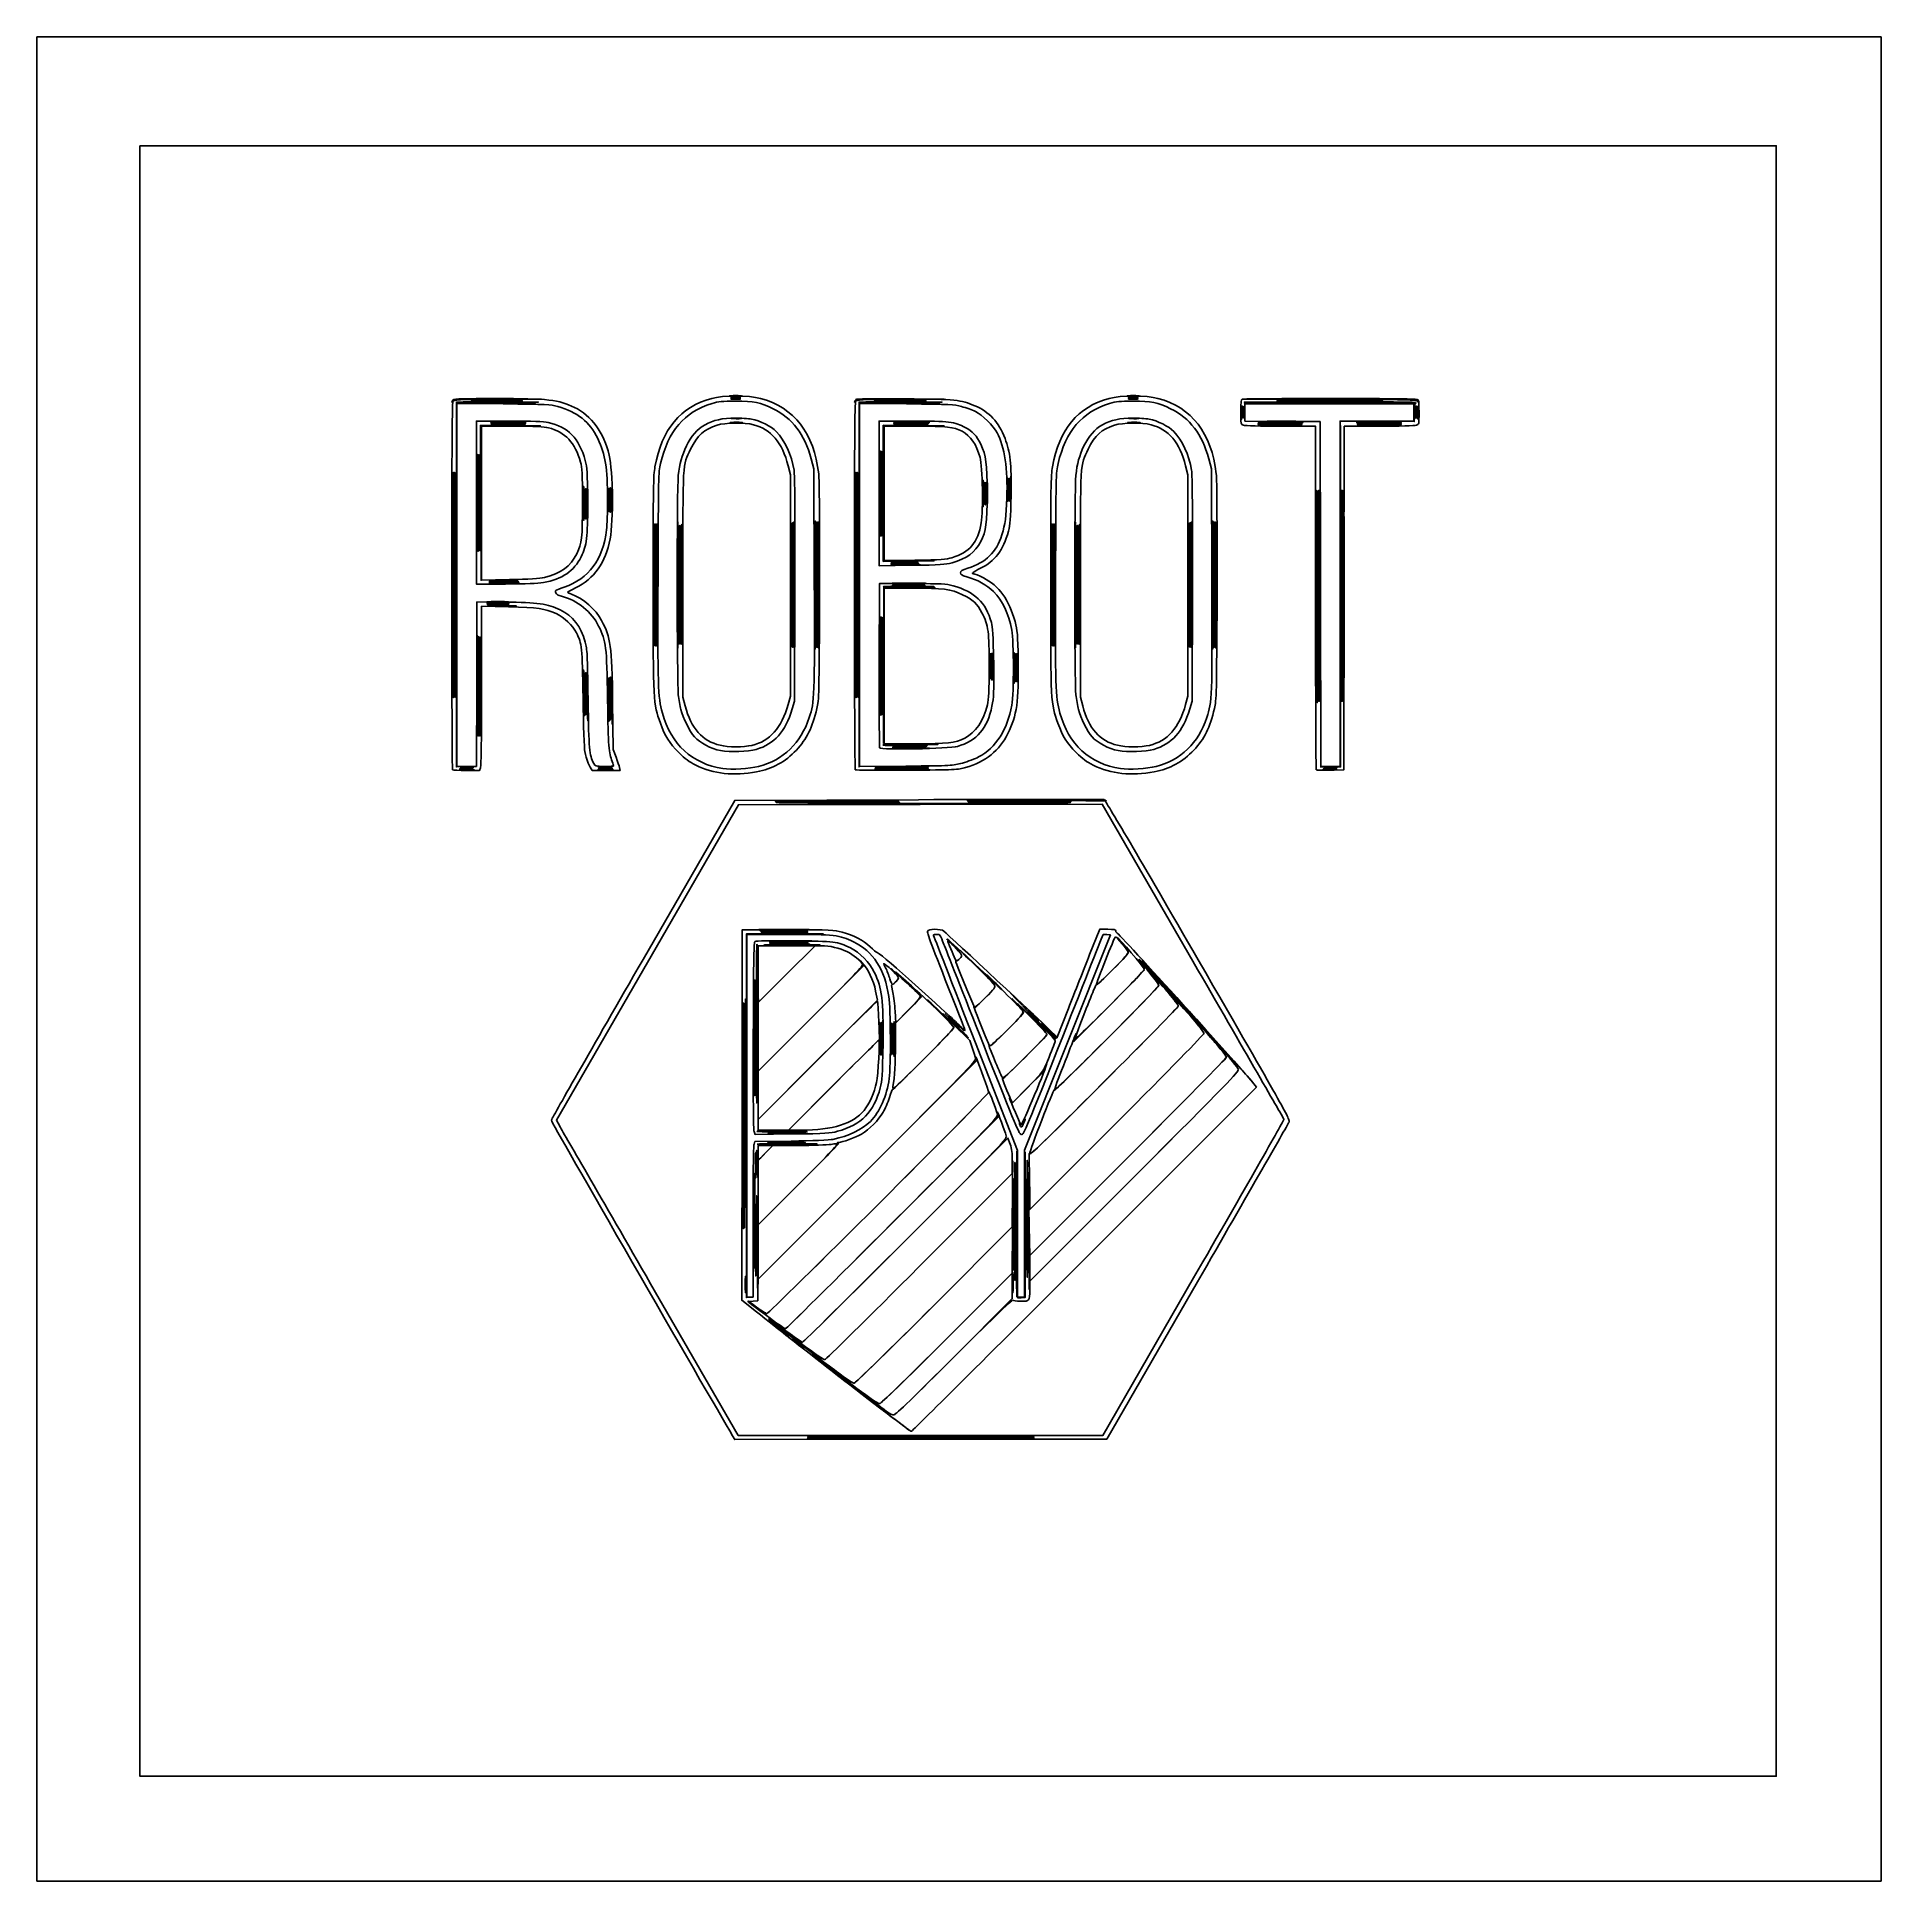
# Model space of a CAD drawing. Header units: millimetres. Extents: x 0 to 635, y 0 to 635.
import ezdxf

# ---------------------------------------------------------------- set-up
doc = ezdxf.new("R2010")
doc.units = ezdxf.units.MM
doc.layers.add('Layer_1', color=7, linetype='CONTINUOUS')

msp = doc.modelspace()

# ---------------------------------------------------------------- linework, layer by layer
at = {"layer": 'Layer_1', "color": 7}
for points in [[(0, 317.5), (0, 635), (317.5, 635), (635, 635), (635, 317.5), (635, 0), (317.5, 0), (0, 0)], [(35.46623, 597.50713), (598.87253, 597.50713), (598.87253, 36.12743), (35.46623, 36.12743)], [(142.88573, 509.27967)], [(144.23706, 509.15063)], [(144.46103, 446.26389), (144.46203, 508.88194), (158.04397, 508.88794), (171.62592, 508.89394), (158.13314, 508.79534), (144.64037, 508.69674), (144.54977, 446.17102), (144.45917, 383.6453), (144.46017, 446.26336)], [(151.25347, 510.02805)], [(151.25347, 509.67527)], [(238.91875, 511.43431)], [(239.27153, 511.07921)], [(239.27153, 510.72643)], [(239.27153, 510.37361)], [(281.52739, 509.27967)], [(282.87869, 509.15059)], [(283.1027, 446.26389), (283.1037, 508.88194), (296.9503, 508.88794), (310.7969, 508.89394), (297.03947, 508.79544), (283.28203, 508.69694), (283.19143, 446.17118), (283.10083, 383.64541), (283.10183, 446.26346)], [(290.09515, 510.02814)], [(290.09515, 509.67536)], [(375.79653, 511.43431)], [(376.14931, 511.07921)], [(376.14931, 510.72643)], [(376.14931, 510.37361)], [(441.94338, 443.17708), (441.85418, 502.53194), (428.88959, 502.62454), (415.92501, 502.71704), (415.92501, 505.7113), (415.92501, 508.70557), (445.02918, 508.70557), (474.13334, 508.70557), (474.13334, 505.70695), (474.13334, 502.70834), (461.43334, 502.70834), (448.73334, 502.70834), (448.73334, 443.26529), (448.73334, 383.82223), (445.38298, 383.82223), (442.03261, 383.82223)], [(430.47708, 510.02837)], [(430.47708, 509.67559)], [(445.20556, 509.05824)], [(475.42348, 509.57033)], [(157.25069, 502.61933)], [(157.42708, 502.2665)], [(157.42708, 501.91373)], [(296.06875, 501.91373)], [(296.09033, 502.61951)], [(296.26648, 502.26669)], [(414.99384, 505.88393)], [(421.81127, 501.91392)], [(422.01042, 502.26682)], [(422.20974, 502.61972)], [(455.67794, 502.61948)], [(455.87708, 502.26682)], [(456.03072, 501.91392)], [(474.96607, 505.88333)], [(475.67162, 505.88333)], [(152.83871, 474.57431), (152.75281, 501.29722), (163.07156, 501.21462), (173.39031, 501.13202), (163.25018, 501.03282), (153.11004, 500.93362), (153.01734, 474.3925), (152.92464, 447.85138)], [(157.60347, 501.56089)], [(291.39444, 477.8375), (291.39444, 501.29722), (301.88958, 501.21452), (312.38472, 501.13182), (302.06597, 501.03272), (291.74722, 500.93362), (291.74722, 477.83827), (291.74722, 454.74293), (300.30208, 454.64189), (308.85694, 454.54085), (300.12569, 454.45925), (291.39444, 454.37765)], [(296.24514, 501.56089)], [(421.81127, 501.56114)], [(421.81127, 501.20836)], [(445.38007, 383.72658), (448.73125, 383.84776), (448.82205, 442.48431), (448.91285, 501.12085), (448.91285, 442.38335), (448.91285, 383.64585), (445.47245, 383.62565), (442.03206, 383.60545), (445.3832, 383.72663)], [(456.03072, 501.56114)], [(456.03072, 501.20836)], [(290.15012, 477.8375)], [(290.50267, 477.8375)], [(290.85544, 477.8375)], [(291.20818, 477.8375)], [(326.11098, 477.8375)], [(326.46453, 477.66111)], [(326.81654, 477.8375)], [(327.16932, 477.8375)], [(334.22699, 479.07222)], [(334.57842, 479.07184)], [(334.93254, 479.07282)], [(335.28873, 479.07222)], [(151.50952, 474.6625)], [(151.8622, 474.48611)], [(152.21497, 474.6625)], [(152.56765, 474.48611)], [(188.18497, 474.30972)], [(188.88825, 474.30972)], [(189.24109, 474.30972)], [(196.64365, 475.54444)], [(196.99643, 475.54444)], [(197.35044, 475.54444)], [(197.70199, 475.54444)], [(198.05342, 475.54444)], [(295.01042, 453.93547)], [(295.01042, 453.23011)], [(295.18681, 454.28813)], [(143.04753, 446.4397)], [(143.40032, 446.26389)], [(143.75308, 446.44028)], [(144.10586, 446.26389)], [(156.72153, 447.23251)], [(156.72153, 446.88011)], [(212.18872, 446.44028)], [(212.54161, 446.44028)], [(212.89445, 446.26389)], [(213.24723, 446.26389)], [(213.60001, 446.26389)], [(220.65576, 446.26389)], [(221.00813, 446.26389)], [(221.36091, 446.44028)], [(221.71369, 446.26389)], [(222.0665, 446.44028)], [(259.81396, 446.26389)], [(260.16681, 446.26449)], [(260.51959, 446.4399)], [(260.87237, 446.44028)], [(267.92811, 446.26389)], [(268.2807, 446.44028)], [(268.63348, 446.44028)], [(268.98632, 446.26389)], [(269.33906, 446.44028)], [(281.68919, 446.4397)], [(282.04199, 446.26389)], [(282.39475, 446.44028)], [(282.74753, 446.26389)], [(291.34742, 445.65295)], [(295.36319, 446.88039)], [(295.71597, 446.17471)], [(295.73651, 446.52768)], [(349.0665, 446.44028)], [(349.41938, 446.44028)], [(349.77223, 446.26389)], [(350.12501, 446.26389)], [(350.47779, 446.26389)], [(357.53354, 446.26389)], [(357.88589, 446.26389)], [(358.23867, 446.44028)], [(358.59145, 446.26389)], [(358.94436, 446.44028)], [(396.69173, 446.26389)], [(397.04458, 446.26449)], [(397.39736, 446.4399)], [(397.75013, 446.44028)], [(404.8059, 446.26389)], [(405.15847, 446.44028)], [(405.51124, 446.44028)], [(405.8641, 446.26389)], [(406.21683, 446.44028)], [(155.66319, 440.17656)], [(155.66319, 439.82378)], [(155.68052, 440.52962)], [(155.83958, 439.4708)], [(440.43896, 442.55914)], [(440.79174, 442.20694)], [(441.14452, 442.55972)], [(441.4973, 442.55972)], [(441.85007, 442.55972)], [(449.25841, 442.55934)], [(449.61119, 442.56032)], [(449.96396, 442.20636)], [(290.15129, 418.39444)], [(290.50397, 418.39444)], [(290.85675, 418.39444)], [(291.20942, 418.39444)], [(328.231, 418.39444)], [(336.34978, 417.68889)], [(151.50973, 411.69167)], [(151.8625, 411.51528)], [(152.21518, 411.33889)], [(152.56796, 411.33889)], [(152.92074, 411.33889)], [(188.18915, 409.575)], [(188.54147, 408.51667)], [(188.89424, 408.86944)], [(189.24702, 408.86944)], [(189.60112, 407.45833)], [(196.65582, 406.75278)], [(197.00836, 406.92917)], [(197.36114, 407.28194)], [(197.71344, 407.28194)], [(198.06737, 406.04722)], [(247.64998, 389.6616)], [(291.27194, 391.14236)], [(295.69515, 390.43565)], [(295.71597, 390.08327)], [(295.89236, 390.78867)], [(316.95161, 390.68382)], [(145.96181, 383.02397)], [(193.58681, 383.72958)], [(193.58681, 382.67231)], [(193.76319, 383.02468)], [(193.93958, 383.37681)], [(236.18472, 383.11018)], [(290.24792, 383.02868)], [(290.27189, 382.67531)], [(290.42431, 383.38081)], [(290.62444, 383.73358)], [(319.79279, 383.42632)], [(373.0625, 383.11018)], [(443.17708, 382.67131)], [(443.35347, 383.02468)], [(258.32153, 371.73951)], [(258.49792, 372.09228)], [(258.67431, 371.38673)], [(272.98976, 371.034)], [(323.76181, 372.09225)], [(323.93819, 371.73947)], [(324.11458, 371.38669)], [(338.31389, 372.18061)], [(244.29714, 263.525), (244.29814, 326.14306), (257.52731, 326.15006), (270.75647, 326.15706), (257.61648, 326.05796), (244.47648, 325.95886), (244.38588, 263.43328), (244.29528, 200.90772), (244.29628, 263.52578)], [(250.18414, 327.64184)], [(250.56042, 327.2891)], [(250.93627, 326.9364)], [(250.93627, 326.58363)], [(253.36005, 323.7611)], [(253.55903, 323.40832)], [(253.55903, 323.05554)], [(253.73542, 322.7028)], [(262.37842, 322.34896)], [(316.09311, 317.6653)], [(248.35556, 312.38472)], [(293.7094, 310.70903)], [(329.66137, 309.47431)], [(364.77222, 308.55601)], [(336.89259, 304.00625)], [(341.83147, 298.71458)], [(342.53703, 298.71458)], [(314.84589, 295.71597)], [(315.02036, 296.24514)], [(316.44167, 295.45139)], [(318.01971, 292.89375)], [(344.30092, 295.89236)], [(347.30237, 293.24653)], [(348.19167, 292.62917)], [(348.35978, 293.24653)], [(246.76016, 290.5125)], [(247.11354, 290.33611)], [(247.46632, 290.5125)], [(248.17174, 290.33611)], [(290.13624, 290.15972)], [(290.48947, 289.98333)], [(290.84261, 290.15972)], [(291.19768, 289.98333)], [(294.0167, 289.98333)], [(294.36839, 289.98333)], [(294.722, 289.98333)], [(295.07698, 289.98333)], [(295.42866, 290.15972)], [(327.98797, 287.56847)], [(332.44118, 276.64304)], [(243.94167, 267.93472)], [(350.30833, 272.25851)], [(242.88366, 263.70139)], [(243.23644, 263.525)], [(243.58919, 263.525)], [(336.90934, 264.67153)], [(247.88037, 258.14514)], [(252.69866, 254.61673)], [(253.02986, 257.79162)], [(253.02986, 257.43891)], [(253.02986, 254.26384)], [(253.20625, 258.49711)], [(275.69583, 258.17061)], [(338.52802, 260.20247)], [(247.78819, 248.70833)], [(247.95497, 253.74092)], [(248.35551, 250.825)], [(253.55903, 253.55832)], [(341.83988, 250.47314)], [(248.15044, 246.59167)], [(336.70508, 241.47639)], [(340.93213, 243.76944)], [(246.7592, 227.18889)], [(247.112, 227.36528)], [(247.81588, 222.42639)], [(248.16181, 227.54167)], [(336.36453, 226.13056)], [(337.06997, 226.13056)], [(340.59775, 226.13056)], [(341.30342, 226.13056)], [(247.46189, 220.30972)], [(336.71204, 216.42917)], [(340.94716, 218.89861)], [(360.68931, 214.11004)], [(335.98735, 206.19861)], [(341.64109, 209.02083)], [(247.88298, 197.54293)], [(251.23949, 194.69742)], [(254.17639, 191.5971)], [(255.76389, 189.65697)], [(259.33364, 188.3997)], [(262.29028, 184.54155)], [(267.20741, 182.12153)], [(278.16528, 173.30886)], [(293.67691, 160.96735)], [(272.81337, 153.3701)], [(272.81337, 153.01733)], [(272.81337, 152.66455)], [(299.68472, 155.75231)], [(272.63699, 152.31177)]]:
    msp.add_lwpolyline(points, close=True, dxfattribs=at)
for points in [[(144.63889, 446.28653), (144.63889, 508.75084), (160.60208, 508.6219)], [(158.59536, 509.32682), (172.68472, 509.23432), (158.32643, 509.05813)], [(158.79081, 510.38118), (173.74306, 510.28518), (158.67934, 510.20088)], [(283.28056, 446.25564), (283.28056, 508.75044), (299.42014, 508.62193)], [(297.41337, 509.32678), (311.67917, 509.23438), (297.14449, 509.05819)], [(297.43247, 510.38118), (312.38472, 510.28518), (297.321, 510.20088)], [(445.12918, 510.20489), (415.04306, 510.29709), (445.07418, 510.38329)], [(474.20431, 505.61671), (474.13331, 508.70148), (444.94095, 508.79378), (415.74859, 508.88608), (444.95203, 508.97218)], [(445.20556, 509.05829), (415.74861, 509.24077), (445.09655, 509.32587)], [(162.54236, 502.70221), (151.34167, 502.70821), (151.34167, 474.66238), (151.34167, 446.61655), (161.34962, 446.61655)], [(239.10696, 502.26293), (239.10696, 502.26327)], [(239.45724, 503.67298), (239.45724, 503.67265)], [(301.36042, 502.70221), (289.98333, 502.70821), (289.98333, 477.80406), (289.98333, 452.89991), (301.18403, 453.05285)], [(375.98473, 502.26293), (375.98473, 502.26327)], [(376.33501, 503.67298), (376.33501, 503.67265)], [(414.64731, 505.70694), (414.64586, 505.70694)], [(415.3467, 505.70656), (415.34468, 505.70656)], [(415.69949, 505.70694), (415.69746, 505.70694)], [(474.39655, 505.32295), (474.2753, 502.53191), (474.20431, 505.61671)], [(474.61338, 505.70694), (474.61135, 505.70694)], [(475.32216, 505.70694), (475.3205, 505.70694)], [(153.10556, 474.44267), (153.10556, 500.94444), (163.61477, 500.94444)], [(291.74722, 477.80614), (291.74722, 500.94444), (302.43283, 500.94444)], [(428.29517, 500.94444), (440.26665, 500.94444), (440.26665, 441.91296)], [(450.05727, 441.76597), (450.14647, 500.94444), (462.11693, 500.94444)], [(266.62267, 489.76264), (267.57263, 486.30417), (267.68352, 448.02778)], [(403.50045, 489.76264), (404.45041, 486.30417), (404.56129, 448.02778)], [(258.66059, 487.3625), (259.46806, 484.1875), (259.46606, 446.0875), (259.46406, 407.9875), (258.66694, 405.16528)], [(395.53836, 487.3625), (396.34583, 484.1875), (396.34183, 446.0875), (396.33783, 407.9875), (395.54073, 405.16528)], [(302.24236, 454.81891), (291.74722, 454.66783), (291.74722, 477.80614)], [(325.76338, 477.8375), (325.76321, 477.8375)], [(162.71875, 448.129), (153.10556, 447.9409), (153.10556, 474.44267)], [(188.5347, 474.30972), (188.5346, 474.30972)], [(189.59303, 474.30972), (189.59293, 474.30972)], [(294.99087, 453.58236), (294.99087, 453.58249)], [(315.0902, 453.94638), (315.0902, 453.9465)], [(161.21944, 440.3804), (151.51806, 440.4431), (151.42776, 412.13268), (151.33746, 383.82226), (147.98817, 383.82226), (144.63888, 383.82226), (144.63889, 446.28653)], [(156.70198, 447.93791), (156.70198, 447.93805)], [(156.74143, 447.58654), (156.74143, 447.58644)], [(174.4906, 447.14879), (174.4906, 447.14891)], [(223.21609, 404.63611), (222.42639, 407.63472), (222.42639, 446.44028)], [(260.06536, 403.62293), (260.86538, 406.22361), (260.97608, 444.85278)], [(299.24369, 383.90636), (283.28051, 383.76084), (283.28056, 446.25564)], [(301.44861, 446.76446), (290.15972, 446.79306), (290.06852, 418.74723)], [(291.47964, 418.74722), (291.57084, 445.38194), (300.39029, 445.39094), (309.20973, 445.39994), (300.47848, 445.2966), (291.74723, 445.19326), (291.74723, 418.39407), (291.74723, 391.59487), (301.00765, 391.4947), (310.26807, 391.39454), (300.99658, 391.31244)], [(291.74722, 418.39444), (291.74722, 445.20556), (301.2871, 445.20556)], [(300.23794, 445.82885), (308.85694, 445.73375), (299.96642, 445.55785)], [(360.09386, 404.63611), (359.30417, 407.63472), (359.30417, 446.44028)], [(396.94312, 403.62293), (397.74315, 406.22361), (397.85385, 444.85278)], [(153.10556, 411.57959), (153.10556, 438.93825), (162.36597, 438.75543)], [(156.3492, 439.11847), (156.3492, 439.1186)], [(445.36227, 382.48954), (449.96804, 382.58754), (450.05727, 441.76597)], [(302.24236, 391.58946), (291.74722, 391.58346), (291.74722, 418.39444)], [(328.5856, 418.21866), (328.58543, 418.21866)], [(328.93838, 418.21768), (328.93821, 418.21768)], [(329.29116, 418.21806), (329.29099, 418.21806)], [(336.70047, 417.86528), (336.70033, 417.86528)], [(337.05324, 417.86528), (337.05311, 417.86528)], [(337.40602, 417.86528), (337.40589, 417.86528)], [(337.75783, 417.86528), (337.75766, 417.86528)], [(199.451, 386.99722), (198.47824, 389.64306), (198.22734, 406.04722)], [(235.22306, 391.07373), (235.22258, 391.07356)], [(291.55675, 391.67134), (291.55674, 391.67153)], [(372.09684, 391.07373), (372.10037, 391.07356)], [(384.52766, 389.6616), (384.52778, 389.6616)], [(145.97563, 382.67293), (145.97563, 382.67266)], [(146.32641, 383.72961), (146.32641, 383.72994)], [(146.32641, 383.37683), (146.32641, 383.37716)], [(147.88142, 382.41111), (152.41746, 382.41111), (152.76151, 383.31602)], [(190.49049, 383.55764), (191.19518, 382.41111), (196.00291, 382.41111), (200.81064, 382.41111), (200.61719, 383.38125)], [(247.82639, 381.93134), (247.82639, 381.93116)], [(384.70417, 381.93134), (384.70417, 381.93116)], [(443.71807, 383.37648), (443.71807, 383.37681)], [(180.01488, 259.95002), (178.87837, 261.96368), (210.20243, 316.27836), (241.5265, 370.59306), (304.16439, 370.68226), (366.80228, 370.77146), (398.04118, 316.7073)], [(303.55873, 372.34167), (240.29931, 372.08004), (208.69688, 317.28613)], [(338.31389, 372.18056), (308.85694, 372.36303), (338.1375, 372.44283)], [(258.58611, 327.55417), (242.8875, 327.55417), (242.7984, 263.7917), (242.7093, 200.0292), (247.73734, 196.03438)], [(244.475, 263.525), (244.475, 325.96667), (258.60098, 325.96667)], [(368.39638, 325.90188), (369.62186, 325.79028), (354.86319, 288.74861), (340.10449, 251.70694), (340.09109, 226.39514), (340.07779, 201.08333), (338.84307, 201.08333), (337.60834, 201.08333), (337.60833, 226.34286)], [(368.70848, 327.73056), (365.94196, 327.73056), (362.48968, 318.99931)], [(248.35556, 290.69254), (248.35556, 302.51167), (258.14746, 312.29889), (267.93936, 322.08611), (270.05371, 322.08011)], [(248.35556, 312.38472), (248.35556, 322.08611), (258.14273, 322.08611), (267.92991, 322.08611), (258.23333, 312.38472)], [(251.10633, 322.34895), (251.10633, 322.34884)], [(323.70309, 314.81333), (318.02917, 320.42031), (324.88574, 313.93307)], [(248.35556, 270.57967), (248.35556, 278.86833), (266.56439, 297.07967), (284.77322, 315.29103), (283.58592, 316.69624)], [(295.62151, 288.21454), (295.62751, 295.44158), (300.12542, 299.95265), (304.62334, 304.46372), (300.21362, 308.73082), (295.8039, 312.99792), (301.09556, 308.22654)], [(329.66137, 309.47431), (327.20139, 312.03194), (329.75903, 309.57196)], [(384.3153, 311.39451), (382.33893, 313.79583), (385.0217, 310.97361)], [(288.80687, 306.46878), (289.43959, 303.37507), (268.89757, 282.83305), (248.35556, 262.29102), (248.35556, 270.57967)], [(294.77394, 305.99745), (294.30811, 308.42962), (295.49711, 309.47358)], [(326.53456, 304.13303), (322.91009, 300.5209), (320.22985, 306.98198)], [(336.89259, 304.00625), (334.60972, 306.3875), (336.99097, 304.10464)], [(300.0702, 299.89374), (295.73485, 295.56879), (295.48731, 299.56704)], [(314.84589, 295.71597), (312.03194, 298.62639), (314.94236, 295.81244)], [(315.02036, 296.24514), (312.7375, 298.62639), (315.11875, 296.34353)], [(342.81181, 297.00566), (337.78472, 302.09654), (344.22047, 295.95174)], [(341.83147, 298.71458), (339.54861, 301.09583), (341.92986, 298.81297)], [(342.53703, 298.71458), (340.25417, 301.09583), (342.63542, 298.81297)], [(355.15621, 300.44409), (351.27506, 290.62013), (348.58683, 293.24914)], [(369.18597, 301.27625), (357.01919, 289.11329), (358.53705, 293.16428)], [(266.5014, 297.0168), (248.35556, 278.87355), (248.35556, 290.69254)], [(289.86361, 296.36226), (290.09685, 289.92342), (274.43116, 274.25477), (258.76547, 258.58611), (253.56051, 258.58611), (248.35556, 258.58611), (248.35556, 260.43932)], [(315.55972, 294.92355), (321.20417, 289.42418), (322.38075, 285.94166), (323.55733, 282.45913), (285.95644, 244.85826), (248.35556, 207.25737), (248.35556, 216.60743)], [(318.01971, 292.89375), (315.55972, 295.45139), (318.11736, 292.99141)], [(344.30092, 295.89236), (342.01806, 298.27361), (344.39931, 295.99075)], [(347.30237, 293.24653), (344.13472, 296.50972), (347.39792, 293.34208)], [(348.35978, 293.24653), (345.54583, 296.15694), (348.45625, 293.343)], [(247.73364, 290.40348), (247.73319, 290.40348)], [(337.60833, 226.34286), (337.60833, 251.60238), (323.14444, 288.62365)], [(405.1983, 289.27778), (404.47962, 290.15972), (405.39779, 289.27778)], [(248.35556, 260.43932), (248.35556, 262.29257), (268.80254, 282.73726)], [(348.4914, 283.64531), (346.32169, 278.40333), (341.11762, 273.20794), (335.91354, 268.01251), (335.38693, 269.03197)], [(263.17373, 258.5871), (258.76551, 258.5871), (274.28472, 274.10932), (274.28472, 274.10833)], [(294.73672, 273.55867), (294.73699, 273.55867)], [(335.32904, 269.03362), (335.91688, 268.01586), (341.14659, 273.23683)], [(360.68921, 214.11004), (419.92903, 273.35067), (419.02729, 274.52324)], [(419.02729, 274.52324), (419.92903, 273.35067), (360.68921, 214.11004)], [(246.59167, 226.98953), (246.59167, 201.08333), (245.53333, 201.08333), (244.475, 201.08333), (244.475, 263.525)], [(330.45243, 265.0067), (331.04549, 263.13705), (294.55186, 226.64212)], [(341.76366, 238.65494), (341.84166, 231.24739), (371.82777, 261.23194)], [(371.82777, 261.23194), (341.84166, 231.24739), (341.83966, 237.24383), (341.84006, 237.24383)], [(259.70983, 254.81329), (247.2516, 254.63151), (246.92163, 253.7636)], [(246.94052, 258.06725), (247.3003, 257.12095), (260.08696, 257.2596)], [(299.18507, 220.69199), (334.31728, 255.82291), (335.08086, 253.72871)], [(248.35556, 237.06003), (248.35556, 248.16259), (250.90436, 250.72852), (253.45317, 253.29444), (262.21387, 253.29444)], [(248.35556, 250.825), (248.35556, 253.29444), (250.90373, 253.29444), (253.45191, 253.29444), (251.00139, 250.825)], [(258.43288, 253.91696), (268.64028, 253.82286), (258.16237, 253.64682)], [(337.34311, 226.48333), (337.43681, 251.35417), (337.52261, 226.21875), (337.60841, 201.08333), (338.84079, 201.08333), (340.07316, 201.08333), (340.16726, 226.04236), (340.26136, 251.00139), (340.25736, 225.95417), (340.25336, 200.90694), (338.92761, 200.7973)], [(375.74977, 249.27895), (341.92459, 215.45515), (341.68125, 225.46716)], [(341.84167, 210.96203), (341.84167, 215.37221), (375.70833, 249.2375)], [(247.88293, 197.54293), (245.11725, 199.62855), (246.64821, 199.73858), (248.17917, 199.84861), (248.27647, 203.55278), (248.37377, 207.25694), (285.92881, 244.82778)], [(247.44559, 246.41528), (247.44546, 246.41528)], [(303.8221, 211.57847), (335.82746, 243.59306), (335.94931, 247.47361)], [(335.84444, 247.61306), (335.84444, 243.59161), (303.82914, 211.57773)], [(377.87322, 242.58337), (341.84167, 206.55181), (341.84167, 210.96203)], [(341.84167, 203.66919), (341.84167, 206.55012), (377.87312, 242.58288)], [(248.35556, 216.60743), (248.35556, 225.95752), (262.27844, 239.87707)], [(262.27641, 239.87502), (248.35556, 225.95752), (248.35556, 237.06003)], [(335.92181, 238.30139), (335.77246, 225.24861), (308.91001, 198.34931)], [(308.94087, 198.34931), (335.83418, 225.24861), (335.9627, 232.65694)], [(335.9677, 224.72001), (335.84386, 209.37478), (313.35576, 186.88459)], [(398.28611, 207.68794), (367.06528, 153.4781), (304.27083, 153.4821), (241.47639, 153.4861), (211.31389, 205.70931)], [(239.5306, 153.36915), (240.31248, 152.04528), (304.33374, 152.13438), (368.355, 152.22358), (399.59605, 206.375)], [(243.90664, 205.49306), (243.90651, 205.49306)], [(248.15227, 207.9625), (248.1521, 207.9625)], [(313.35383, 186.883), (335.84444, 209.37153), (335.84444, 204.9617), (335.84444, 200.55184), (315.82316, 180.53286)], [(337.4252, 201.15008), (337.42601, 201.15008)], [(286.80865, 166.35374), (286.80833, 166.35374)]]:
    msp.add_lwpolyline(points, dxfattribs=at)
for points in [[(142.88573, 509.27972), (142.85523, 510.41029), (143.82256, 510.47728), (158.79081, 510.38118)], [(143.29833, 510.04611), (142.97221, 509.71999), (142.875, 495.07004), (142.875, 446.25213)], [(143.25604, 509.49926), (143.05826, 509.15971), (142.89163, 509.06089), (142.88573, 509.27967)], [(158.67934, 510.20088), (144.75728, 510.12298), (143.58836, 510.06983), (143.25604, 509.49926)], [(158.03606, 510.46944), (147.37301, 510.46944), (143.61368, 510.36146), (143.29833, 510.04611)], [(158.32643, 509.05813), (150.42936, 508.96123), (144.08915, 509.00283), (144.23706, 509.15063)], [(144.23706, 509.15063), (144.38497, 509.29841), (150.8462, 509.3777), (158.59536, 509.32682)], [(158.39722, 509.92483), (150.5391, 509.92483), (147.32441, 509.97123), (151.25347, 510.02805)], [(158.39722, 509.57205), (150.5391, 509.57205), (147.32441, 509.61845), (151.25347, 509.67527)], [(151.25347, 510.02805), (155.18253, 510.08485), (161.61191, 510.08485), (165.54097, 510.02805)], [(151.25347, 509.67527), (155.18253, 509.73207), (161.61191, 509.73207), (165.54097, 509.67527)], [(185.10809, 507.43769), (179.59032, 510.07455), (176.06412, 510.46944), (158.03606, 510.46944)], [(165.54097, 510.02805), (169.47003, 509.97125), (166.25535, 509.92483), (158.39722, 509.92483)], [(165.54097, 509.67527), (169.47003, 509.61847), (166.25535, 509.57205), (158.39722, 509.57205)], [(160.60208, 508.6219), (175.70796, 508.49988), (176.71385, 508.45163), (179.33174, 507.72345)], [(232.37616, 510.53578), (221.50464, 507.56701), (215.14063, 499.89895), (212.8224, 486.97524)], [(214.73704, 488.06806), (217.35697, 499.33212), (222.87137, 505.76301), (232.48056, 508.76054)], [(249.12285, 510.53878), (245.16937, 511.60833), (236.29848, 511.60659), (232.37616, 510.53578)], [(232.48056, 508.76054), (234.77517, 509.47633), (235.85223, 509.58599), (240.59444, 509.58661)], [(240.59444, 511.30218), (238.75118, 511.30218), (237.99712, 511.36158), (238.91875, 511.43431)], [(240.59444, 510.94083), (239.13924, 510.94083), (238.54392, 511.00313), (239.27153, 511.07921)], [(240.59444, 510.58805), (239.13924, 510.58805), (238.54392, 510.65035), (239.27153, 510.72643)], [(240.59444, 510.23523), (239.13924, 510.23523), (238.54392, 510.29753), (239.27153, 510.37361)], [(238.91875, 511.43431), (239.84038, 511.50701), (241.34851, 511.50701), (242.27014, 511.43431)], [(239.27153, 511.07921), (239.99913, 511.15531), (241.18976, 511.15531), (241.91736, 511.07921)], [(239.27153, 510.72643), (239.99913, 510.80253), (241.18976, 510.80253), (241.91736, 510.72643)], [(239.27153, 510.37361), (239.99913, 510.44971), (241.18976, 510.44971), (241.91736, 510.37361)], [(242.27014, 511.43431), (243.19177, 511.36161), (242.43771, 511.30218), (240.59444, 511.30218)], [(241.91736, 511.07921), (242.64497, 511.00311), (242.04965, 510.94083), (240.59444, 510.94083)], [(241.91736, 510.72643), (242.64497, 510.65033), (242.04965, 510.58805), (240.59444, 510.58805)], [(241.91736, 510.37361), (242.64497, 510.29751), (242.04965, 510.23523), (240.59444, 510.23523)], [(240.59444, 509.58661), (246.90105, 509.58732), (249.0151, 509.15555), (253.47083, 506.956)], [(269.1969, 484.54028), (267.56797, 498.60261), (260.78858, 507.3828), (249.12285, 510.53878)], [(281.52739, 509.27972), (281.49689, 510.41029), (282.46423, 510.47728), (297.43247, 510.38118)], [(282.03027, 510.10375), (281.58414, 509.73349), (281.51667, 501.34883), (281.51667, 446.27949)], [(281.8977, 509.49926), (281.69993, 509.15971), (281.53329, 509.06089), (281.52739, 509.27967)], [(297.321, 510.20088), (283.39895, 510.12298), (282.23003, 510.06983), (281.8977, 509.49926)], [(298.8754, 510.37263), (286.43439, 510.49251), (282.42151, 510.42843), (282.03027, 510.10375)], [(297.14449, 509.05819), (289.15041, 508.96129), (282.7308, 509.00289), (282.87869, 509.15059)], [(282.87869, 509.15059), (283.02657, 509.29834), (289.56718, 509.37763), (297.41337, 509.32678)], [(297.21528, 509.92499), (289.26014, 509.92508), (286.05608, 509.97149), (290.09515, 510.02814)], [(297.21528, 509.57221), (289.26014, 509.57231), (286.05608, 509.61871), (290.09515, 509.67536)], [(290.09515, 510.02814), (294.13422, 510.08474), (300.64297, 510.08474), (304.55904, 510.02797)], [(290.09515, 509.67536), (294.13422, 509.73196), (300.64297, 509.73196), (304.55904, 509.6752)], [(304.55904, 510.02797), (308.47511, 509.97127), (305.17042, 509.9249), (297.21528, 509.92499)], [(304.55904, 509.6752), (308.47511, 509.6185), (305.17042, 509.57212), (297.21528, 509.57221)], [(322.96806, 507.97207), (317.88021, 510.08699), (316.74122, 510.20048), (298.8754, 510.37263)], [(299.42014, 508.62193), (314.77888, 508.49965), (315.69626, 508.45564), (318.38194, 507.71237)], [(369.25395, 510.53578), (358.38243, 507.56701), (352.01841, 499.89895), (349.70018, 486.97524)], [(351.61481, 488.06806), (354.23475, 499.33212), (359.74916, 505.76301), (369.35833, 508.76054)], [(386.00063, 510.53878), (382.04715, 511.60833), (373.17627, 511.60659), (369.25395, 510.53578)], [(369.35833, 508.76054), (371.65294, 509.47633), (372.73001, 509.58599), (377.47222, 509.58661)], [(377.47222, 511.30218), (375.62896, 511.30218), (374.8749, 511.36158), (375.79653, 511.43431)], [(377.47222, 510.94083), (376.01701, 510.94083), (375.4217, 511.00313), (376.14931, 511.07921)], [(377.47222, 510.58805), (376.01701, 510.58805), (375.4217, 510.65035), (376.14931, 510.72643)], [(377.47222, 510.23523), (376.01701, 510.23523), (375.4217, 510.29753), (376.14931, 510.37361)], [(375.79653, 511.43431), (376.71816, 511.50701), (378.22628, 511.50701), (379.14792, 511.43431)], [(376.14931, 511.07921), (376.87691, 511.15531), (378.06753, 511.15531), (378.79514, 511.07921)], [(376.14931, 510.72643), (376.87691, 510.80253), (378.06753, 510.80253), (378.79514, 510.72643)], [(376.14931, 510.37361), (376.87691, 510.44971), (378.06753, 510.44971), (378.79514, 510.37361)], [(379.14792, 511.43431), (380.06955, 511.36161), (379.31549, 511.30218), (377.47222, 511.30218)], [(378.79514, 511.07921), (379.52274, 511.00311), (378.92743, 510.94083), (377.47222, 510.94083)], [(378.79514, 510.72643), (379.52274, 510.65033), (378.92743, 510.58805), (377.47222, 510.58805)], [(378.79514, 510.37361), (379.52274, 510.29751), (378.92743, 510.23523), (377.47222, 510.23523)], [(377.47222, 509.58661), (383.77883, 509.58732), (385.89289, 509.15555), (390.34861, 506.956)], [(406.07467, 484.54028), (404.44575, 498.60261), (397.66635, 507.3828), (386.00063, 510.53878)], [(415.07189, 510.25531), (414.60623, 510.07663), (414.51387, 509.34522), (414.51387, 505.83686)], [(414.64586, 505.70694), (414.64586, 507.84125), (414.70476, 508.66889), (414.77498, 507.54615)], [(414.99384, 505.88393), (414.99384, 507.7272), (415.05334, 508.48126), (415.12596, 507.55963)], [(445.34023, 510.46944), (428.99956, 510.46944), (415.37881, 510.37304), (415.07189, 510.25531)], [(415.34468, 505.70656), (415.34468, 507.45281), (415.40328, 508.21167), (415.47722, 507.3929)], [(415.69746, 505.70694), (415.69746, 507.45319), (415.75606, 508.21205), (415.83, 507.39328)], [(445.20556, 509.93237), (429.00424, 509.93237), (422.37642, 509.97557), (430.47708, 510.02837)], [(445.20556, 509.57949), (429.00424, 509.57949), (422.37642, 509.62269), (430.47708, 509.67559)], [(430.47708, 510.02837), (438.57774, 510.08117), (451.83337, 510.08117), (459.93403, 510.02837)], [(430.47708, 509.67559), (438.57774, 509.72839), (451.83337, 509.72839), (459.93403, 509.67559)], [(444.95203, 508.97218), (469.07762, 509.04338), (474.18697, 508.97618), (474.33665, 508.58615)], [(445.07418, 510.38329), (471.61958, 510.45949), (475.15706, 510.40709), (475.55154, 509.93178)], [(445.09655, 509.32587), (464.37367, 509.38177), (474.51927, 509.28997), (474.6625, 509.05824)], [(475.42348, 509.5703), (475.23883, 510.05144), (471.81742, 510.12311), (445.12918, 510.20489)], [(459.93403, 510.02837), (468.03469, 509.97557), (461.40688, 509.93237), (445.20556, 509.93237)], [(459.93403, 509.67559), (468.03469, 509.62279), (461.40688, 509.57949), (445.20556, 509.57949)], [(474.77151, 508.79062), (474.71161, 508.83742), (461.40688, 508.95789), (445.20556, 509.05824)], [(475.47387, 510.04611), (475.15132, 510.36867), (467.97787, 510.46944), (445.34023, 510.46944)], [(474.33665, 508.58615), (474.43625, 508.32646), (474.46327, 506.85802), (474.39655, 505.32295)], [(474.61135, 505.70694), (474.61135, 507.45319), (474.66995, 508.21205), (474.74389, 507.39328)], [(474.6625, 509.05824), (474.78241, 508.86422), (474.83148, 508.74378), (474.77151, 508.79062)], [(474.96607, 505.88333), (474.96607, 507.7266), (475.02547, 508.48066), (475.09818, 507.55903)], [(475.3205, 505.70694), (475.3205, 507.64722), (475.3807, 508.39596), (475.45216, 507.37081)], [(475.81467, 509.21101), (475.71399, 509.11032), (475.53795, 509.27201), (475.42348, 509.57033)], [(475.8972, 505.62766), (475.8972, 508.2646), (475.75327, 509.76669), (475.47387, 510.04611)], [(475.55154, 509.93178), (475.79696, 509.63605), (475.91539, 509.31171), (475.81467, 509.21101)], [(475.67162, 505.88333), (475.67162, 507.7266), (475.73102, 508.48066), (475.80374, 507.55903)], [(162.27778, 502.51096), (156.74799, 502.51096), (154.4858, 502.55976), (157.25069, 502.61933)], [(162.27778, 502.15754), (156.94201, 502.15754), (154.7592, 502.20654), (157.42708, 502.2665)], [(162.27778, 501.80476), (156.94201, 501.80476), (154.7592, 501.85376), (157.42708, 501.91373)], [(157.25069, 502.61933), (160.01559, 502.67893), (164.53997, 502.67893), (167.30486, 502.61933)], [(157.42708, 502.2665), (160.09497, 502.3264), (164.46059, 502.3264), (167.12847, 502.2665)], [(157.42708, 501.91373), (160.09497, 501.97363), (164.46059, 501.97363), (167.12847, 501.91373)], [(167.30486, 502.61933), (170.06976, 502.55973), (167.80757, 502.51096), (162.27778, 502.51096)], [(167.12847, 502.2665), (169.79635, 502.2066), (167.61354, 502.15754), (162.27778, 502.15754)], [(167.12847, 501.91373), (169.79635, 501.85383), (167.61354, 501.80476), (162.27778, 501.80476)], [(176.09364, 502.19788), (174.3556, 502.56626), (170.82424, 502.69768), (162.54236, 502.70221)], [(188.79804, 489.12639), (186.68905, 496.84021), (182.87974, 500.75959), (176.09364, 502.19788)], [(179.33174, 507.72345), (186.11028, 505.83796), (190.30645, 502.46369), (193.0876, 496.66192)], [(197.01781, 491.02115), (195.19016, 498.73792), (190.8797, 504.67952), (185.10809, 507.43769)], [(240.44146, 503.76145), (231.93558, 503.74895), (226.83114, 500.82651), (223.65175, 494.14882)], [(234.17844, 501.30566), (237.05365, 502.19373), (243.64577, 502.27197), (246.78213, 501.45527)], [(240.77083, 502.13129), (238.83056, 502.13229), (238.08181, 502.19149), (239.10696, 502.26293)], [(240.77083, 503.53516), (239.21861, 503.53616), (238.62749, 503.59846), (239.45724, 503.67298)], [(239.10696, 502.26327), (240.13212, 502.33477), (241.71962, 502.33397), (242.63474, 502.26127)], [(239.45724, 503.67265), (240.28699, 503.74715), (241.55699, 503.74615), (242.27946, 503.67065)], [(246.0859, 503.38718), (244.93461, 503.5959), (242.39461, 503.76432), (240.44146, 503.76145)], [(242.27946, 503.67065), (243.00194, 503.59485), (242.32306, 503.53388), (240.77083, 503.53516)], [(242.63474, 502.26127), (243.54987, 502.18887), (242.71114, 502.13037), (240.77083, 502.13129)], [(254.59583, 499.1162), (252.8333, 500.93283), (248.99317, 502.86013), (246.0859, 503.38718)], [(253.47083, 506.956), (260.16686, 503.65053), (264.28777, 498.26328), (266.62267, 489.76264)], [(301.09583, 502.51127), (295.46903, 502.51143), (293.21655, 502.56017), (296.09033, 502.61951)], [(300.91944, 501.80476), (295.58368, 501.80476), (293.40087, 501.85376), (296.06875, 501.91373)], [(301.09583, 502.15786), (295.66306, 502.15804), (293.48985, 502.20696), (296.26648, 502.26669)], [(296.06875, 501.91373), (298.73663, 501.97363), (303.10226, 501.97363), (305.77014, 501.91373)], [(296.09033, 502.61951), (298.96411, 502.67891), (303.56786, 502.67871), (306.32088, 502.6192)], [(296.26648, 502.26669), (299.04312, 502.32639), (303.48812, 502.32619), (306.14426, 502.26636)], [(305.77014, 501.91373), (308.43802, 501.85383), (306.25521, 501.80476), (300.91944, 501.80476)], [(306.32088, 502.6192), (309.07391, 502.5597), (306.72264, 502.5111), (301.09583, 502.51127)], [(306.14426, 502.26636), (308.8004, 502.20656), (306.52861, 502.15768), (301.09583, 502.15786)], [(319.63608, 500.55286), (316.05668, 502.46066), (314.06092, 502.69537), (301.36042, 502.70221)], [(318.38194, 507.71237), (319.93417, 507.28279), (322.07729, 506.50867), (323.14444, 505.99211)], [(333.35174, 496.71631), (331.17077, 502.37176), (327.89291, 505.92491), (322.96806, 507.97207)], [(323.14444, 505.99211), (325.49831, 504.8527), (329.31297, 501.10486), (330.62392, 498.64365)], [(377.31922, 503.76145), (368.81336, 503.74895), (363.70891, 500.82651), (360.52954, 494.14882)], [(371.05622, 501.30566), (373.93143, 502.19373), (380.52354, 502.27197), (383.65991, 501.45527)], [(377.64861, 502.13129), (375.70833, 502.13229), (374.9596, 502.19149), (375.98473, 502.26293)], [(377.64861, 503.53516), (376.09639, 503.53616), (375.50527, 503.59846), (376.33501, 503.67298)], [(375.98473, 502.26327), (377.00991, 502.33477), (378.59741, 502.33397), (379.51251, 502.26127)], [(376.33501, 503.67265), (377.16478, 503.74715), (378.43478, 503.74615), (379.15723, 503.67065)], [(382.96367, 503.38718), (381.81238, 503.5959), (379.27238, 503.76432), (377.31922, 503.76145)], [(379.15723, 503.67065), (379.87972, 503.59485), (379.20083, 503.53388), (377.64861, 503.53516)], [(379.51251, 502.26127), (380.42765, 502.18887), (379.58891, 502.13037), (377.64861, 502.13129)], [(391.47362, 499.1162), (389.71107, 500.93283), (385.87094, 502.86013), (382.96367, 503.38718)], [(390.34861, 506.956), (397.04465, 503.65053), (401.16555, 498.26328), (403.50045, 489.76264)], [(414.51387, 505.83686), (414.51387, 501.6484), (414.51787, 501.63124), (415.41878, 501.28849)], [(414.77498, 503.66559), (414.70398, 502.65403), (414.6465, 503.57259), (414.64731, 505.70694)], [(414.77498, 507.54615), (414.84518, 506.4234), (414.84458, 504.67715), (414.77498, 503.66559)], [(415.12596, 504.20824), (415.05326, 503.28661), (414.99384, 504.04067), (414.99384, 505.88393)], [(415.12596, 507.55963), (415.19866, 506.638), (415.19866, 505.12987), (415.12596, 504.20824)], [(415.48122, 504.2179), (415.40832, 503.29042), (415.34776, 503.96031), (415.3467, 505.70656)], [(415.47722, 507.3929), (415.55122, 506.57414), (415.55212, 505.14539), (415.48122, 504.2179)], [(415.834, 504.21828), (415.7611, 503.2908), (415.70055, 503.96069), (415.69949, 505.70694)], [(415.83, 507.39328), (415.904, 506.57452), (415.9049, 505.14577), (415.834, 504.21828)], [(428.09583, 501.80881), (421.30486, 501.80869), (418.47682, 501.85601), (421.81127, 501.91392)], [(428.27222, 502.16181), (421.38424, 502.16181), (418.56642, 502.20911), (422.01042, 502.26682)], [(428.44861, 502.5148), (421.46361, 502.51491), (418.6561, 502.5621), (422.20974, 502.61972)], [(421.81127, 501.91392), (425.14573, 501.97182), (430.70198, 501.97192), (434.1585, 501.91414)], [(422.01042, 502.26682), (425.45441, 502.32462), (431.09003, 502.32462), (434.53403, 502.26682)], [(422.20974, 502.61972), (425.76334, 502.67732), (431.47834, 502.67722), (434.90974, 502.61951)], [(434.1585, 501.91414), (437.61501, 501.85634), (434.88681, 501.80893), (428.09583, 501.80881)], [(434.53403, 502.26682), (437.97802, 502.20912), (435.16021, 502.16181), (428.27222, 502.16181)], [(434.90974, 502.61951), (438.3411, 502.56181), (435.43361, 502.51468), (428.44861, 502.5148)], [(461.9625, 502.51437), (455.17153, 502.51425), (452.34348, 502.56157), (455.67794, 502.61948)], [(462.13889, 502.16181), (455.2509, 502.16181), (452.43309, 502.20911), (455.87708, 502.26682)], [(462.31528, 501.80881), (455.52431, 501.80869), (452.69626, 501.85601), (456.03072, 501.91392)], [(455.67794, 502.61948), (459.0124, 502.67738), (464.56865, 502.67748), (468.02516, 502.61969)], [(455.87708, 502.26682), (459.32108, 502.32462), (464.9567, 502.32462), (468.40069, 502.26682)], [(456.03072, 501.91392), (459.36517, 501.97182), (464.92142, 501.97192), (468.37794, 501.91414)], [(468.02516, 502.61969), (471.48168, 502.56189), (468.75347, 502.51449), (461.9625, 502.51437)], [(468.40069, 502.26682), (471.84469, 502.20912), (469.02688, 502.16181), (462.13889, 502.16181)], [(468.37794, 501.91414), (471.83446, 501.85634), (469.10625, 501.80893), (462.31528, 501.80881)], [(474.74789, 504.21828), (474.67499, 503.2908), (474.61444, 503.96069), (474.61338, 505.70694)], [(474.74389, 507.39328), (474.81789, 506.57452), (474.81879, 505.14577), (474.74789, 504.21828)], [(475.09818, 504.20764), (475.02548, 503.28601), (474.96607, 504.04007), (474.96607, 505.88333)], [(474.99229, 501.28849), (475.89015, 501.62985), (475.8972, 501.66376), (475.8972, 505.62766)], [(475.09818, 507.55903), (475.17088, 506.6374), (475.17088, 505.12927), (475.09818, 504.20764)], [(475.45216, 503.84304), (475.37976, 502.92791), (475.32124, 503.76664), (475.32216, 505.70694)], [(475.45216, 507.37081), (475.52366, 506.34566), (475.52286, 504.75816), (475.45216, 503.84304)], [(475.80374, 504.20764), (475.73104, 503.28601), (475.67162, 504.04007), (475.67162, 505.88333)], [(475.80374, 507.55903), (475.87644, 506.6374), (475.87644, 505.12927), (475.80374, 504.20764)], [(151.50947, 474.6625), (151.5095, 489.60264), (151.55297, 495.66305), (151.60617, 488.13009)], [(151.8622, 474.48611), (151.8622, 489.32924), (151.9057, 495.40142), (151.9589, 487.97986)], [(152.21492, 474.6625), (152.21495, 489.40861), (152.25852, 495.38967), (152.31172, 487.95374)], [(162.27778, 501.45129), (157.13604, 501.45129), (155.0326, 501.50059), (157.60347, 501.56089)], [(157.60347, 501.56089), (160.17434, 501.62119), (164.38122, 501.62119), (166.95208, 501.56089)], [(166.95208, 501.56089), (169.52295, 501.50059), (167.41951, 501.45129), (162.27778, 501.45129)], [(163.61477, 500.94444), (171.79209, 500.94444), (174.57228, 500.82768), (176.14431, 500.41822)], [(176.14431, 500.41822), (181.92951, 498.91136), (185.3149, 495.29219), (187.20171, 488.59722)], [(193.0876, 496.66192), (195.81193, 490.9787), (196.49039, 486.77152), (196.49454, 475.53519)], [(225.08417, 493.00694), (227.35624, 497.73537), (229.78003, 499.94713), (234.17844, 501.30566)], [(246.78213, 501.45527), (252.70949, 499.91179), (256.66146, 495.22311), (258.66059, 487.3625)], [(260.70487, 485.775), (259.8165, 491.10896), (257.53899, 496.08269), (254.59583, 499.1162)], [(290.15008, 477.8375), (290.15012, 491.03139), (290.19408, 496.37761), (290.24778, 489.71799)], [(290.50273, 477.8375), (290.50276, 490.83736), (290.54683, 496.10423), (290.60053, 489.54165)], [(290.85551, 477.8375), (290.85554, 490.83736), (290.89961, 496.10423), (290.95331, 489.54165)], [(291.20815, 477.8375), (291.20818, 490.64333), (291.25225, 495.83085), (291.30615, 489.36531)], [(300.91944, 501.45129), (295.77771, 501.45129), (293.67427, 501.50059), (296.24514, 501.56089)], [(296.24514, 501.56089), (298.81601, 501.62119), (303.02288, 501.62119), (305.59375, 501.56089)], [(305.59375, 501.56089), (308.16462, 501.50059), (306.06118, 501.45129), (300.91944, 501.45129)], [(302.43283, 500.94444), (313.70973, 500.94444), (315.4795, 500.75126), (318.54924, 499.1852)], [(318.54924, 499.1852), (321.41505, 497.72316), (323.52636, 494.6671), (324.76728, 490.18472)], [(324.96783, 494.75436), (323.61667, 497.64172), (322.19297, 499.19005), (319.63608, 500.55286)], [(330.62392, 498.64365), (333.17214, 493.85956), (334.30365, 486.29203), (333.97226, 476.25)], [(335.40519, 477.2108), (335.58012, 488.1863), (335.18167, 491.97116), (333.35174, 496.71631)], [(361.96196, 493.00694), (364.23402, 497.73537), (366.65782, 499.94713), (371.05622, 501.30566)], [(383.65991, 501.45527), (389.58728, 499.91179), (393.53924, 495.22311), (395.53836, 487.3625)], [(397.58264, 485.775), (396.69427, 491.10896), (394.41677, 496.08269), (391.47362, 499.1162)], [(415.41878, 501.28849), (415.9422, 501.08949), (421.37049, 500.94444), (428.29517, 500.94444)], [(428.09583, 501.45604), (421.30486, 501.45592), (418.47682, 501.50324), (421.81127, 501.56114)], [(428.09583, 501.10326), (421.30486, 501.10314), (418.47682, 501.15046), (421.81127, 501.20836)], [(421.81127, 501.56114), (425.14573, 501.61904), (430.70198, 501.61914), (434.1585, 501.56136)], [(421.81127, 501.20836), (425.14573, 501.26626), (430.70198, 501.26636), (434.1585, 501.20858)], [(434.1585, 501.56136), (437.61501, 501.50356), (434.88681, 501.45616), (428.09583, 501.45604)], [(434.1585, 501.20858), (437.61501, 501.15078), (434.88681, 501.10338), (428.09583, 501.10326)], [(462.31528, 501.45604), (455.52431, 501.45592), (452.69626, 501.50324), (456.03072, 501.56114)], [(462.31528, 501.10326), (455.52431, 501.10314), (452.69626, 501.15046), (456.03072, 501.20836)], [(456.03072, 501.56114), (459.36517, 501.61904), (464.92142, 501.61914), (468.37794, 501.56136)], [(456.03072, 501.20836), (459.36517, 501.26626), (464.92142, 501.26636), (468.37794, 501.20858)], [(462.11693, 500.94444), (469.04093, 500.94444), (474.46888, 501.08949), (474.99229, 501.28849)], [(468.37794, 501.56136), (471.83446, 501.50356), (469.10625, 501.45616), (462.31528, 501.45604)], [(468.37794, 501.20858), (471.83446, 501.15078), (469.10625, 501.10338), (462.31528, 501.10326)], [(143.04754, 446.4397), (143.04754, 480.97664), (143.08894, 495.05313), (143.13954, 477.72077)], [(143.40032, 446.26389), (143.40032, 480.89785), (143.44172, 495.06628), (143.49232, 477.74931)], [(143.75309, 446.44028), (143.7531, 480.97722), (143.79449, 495.05371), (143.84509, 477.72135)], [(144.10586, 446.26389), (144.10586, 480.70382), (144.14726, 494.79288), (144.19786, 477.57292)], [(152.56765, 474.48611), (152.56765, 489.13521), (152.61125, 495.12802), (152.66445, 487.80347)], [(189.59385, 474.83889), (189.57135, 485.49278), (189.51505, 486.50389), (188.79804, 489.12639)], [(197.35874, 462.14181), (198.58501, 468.6062), (198.38873, 485.23282), (197.01781, 491.02115)], [(223.65175, 494.14882), (222.03453, 490.75216), (221.31348, 488.15541), (220.8368, 484.01111)], [(222.42639, 446.44028), (222.42639, 490.0238), (222.26136, 487.13235), (225.08417, 493.00694)], [(281.6892, 446.4397), (281.68921, 480.97664), (281.7306, 495.05313), (281.7812, 477.72077)], [(282.04199, 446.26389), (282.04199, 480.89785), (282.08339, 495.06628), (282.13399, 477.74931)], [(282.39476, 446.44028), (282.39477, 480.97722), (282.43616, 495.05371), (282.48676, 477.72135)], [(282.74753, 446.26389), (282.74753, 480.70382), (282.78893, 494.79288), (282.83953, 477.57292)], [(290.24778, 489.71799), (290.30148, 483.05836), (290.30148, 472.26336), (290.24772, 465.7291)], [(290.60053, 489.54165), (290.65433, 482.97907), (290.65433, 472.34282), (290.60047, 465.90554)], [(290.95331, 489.54165), (291.00711, 482.97907), (291.00701, 472.34282), (290.95324, 465.90554)], [(291.30615, 489.36531), (291.35995, 482.89977), (291.35995, 472.42227), (291.30608, 466.08198)], [(324.76728, 490.18472), (325.63148, 487.0631), (325.89131, 471.96658), (325.15407, 467.7113)], [(327.17184, 477.8375), (327.17184, 488.35969), (326.86764, 490.69455), (324.96783, 494.75436)], [(360.52954, 494.14882), (358.9123, 490.75216), (358.19126, 488.15541), (357.71459, 484.01111)], [(359.30417, 446.44028), (359.30417, 490.0238), (359.13914, 487.13235), (361.96196, 493.00694)], [(151.60617, 488.13009), (151.65927, 480.59712), (151.65927, 468.37337), (151.60612, 460.9662)], [(151.9589, 487.97986), (152.0121, 480.5583), (152.0121, 468.41392), (151.9589, 460.99236)], [(152.31172, 487.95374), (152.36492, 480.51781), (152.36492, 468.45281), (152.31167, 461.14263)], [(152.66445, 487.80347), (152.71775, 480.47892), (152.71775, 468.4933), (152.66445, 461.16875)], [(187.20171, 488.59722), (187.76845, 486.58624), (187.84833, 484.87212), (187.85106, 474.6625)], [(212.8224, 486.97524), (212.24832, 483.77472), (212.19583, 480.37931), (212.19583, 446.44046)], [(213.86753, 449.08611), (213.99505, 483.9343), (214.01833, 484.97807), (214.73704, 488.06806)], [(220.8368, 484.01111), (220.35617, 479.83243), (220.37387, 412.40237), (220.8566, 408.50741)], [(260.97608, 444.85278), (261.05218, 471.41973), (260.96708, 484.19797), (260.70487, 485.775)], [(269.43798, 444.14722), (269.52098, 468.52883), (269.43783, 482.46033), (269.1969, 484.54028)], [(325.76321, 477.8375), (325.7635, 481.91208), (325.81481, 483.53064), (325.87733, 481.4343)], [(334.22699, 479.07222), (334.22699, 482.66174), (334.27939, 484.13017), (334.3434, 482.33542)], [(334.57842, 479.07184), (334.57842, 482.46733), (334.63132, 483.85639), (334.696, 482.15865)], [(334.93254, 479.07282), (334.93254, 482.66234), (334.98494, 484.13077), (335.04896, 482.33602)], [(335.28873, 479.07222), (335.28873, 483.24382), (335.33973, 484.95038), (335.40214, 482.86458)], [(335.40214, 482.86458), (335.46454, 480.77878), (335.46454, 477.36566), (335.40214, 475.27986)], [(349.70018, 486.97524), (349.1261, 483.77472), (349.07361, 480.37931), (349.07361, 446.44046)], [(350.74531, 449.08611), (350.87282, 483.9343), (350.89611, 484.97807), (351.61481, 488.06806)], [(357.71459, 484.01111), (357.23396, 479.83243), (357.25163, 412.40237), (357.73429, 408.50741)], [(397.85385, 444.85278), (397.92995, 471.41973), (397.84585, 484.19797), (397.58264, 485.775)], [(406.31576, 444.14722), (406.39876, 468.52883), (406.31562, 482.46033), (406.07467, 484.54028)], [(440.43896, 442.55914), (440.43896, 474.96178), (440.48046, 488.16518), (440.53116, 471.90003)], [(440.79174, 442.20694), (440.79174, 474.60958), (440.83324, 487.81298), (440.88394, 471.54784)], [(441.14452, 442.55972), (441.14452, 474.96236), (441.18602, 488.16576), (441.23672, 471.90061)], [(441.4973, 442.55972), (441.4973, 474.96236), (441.5388, 488.16576), (441.5895, 471.90061)], [(441.85007, 442.55972), (441.85007, 474.96236), (441.89157, 488.16576), (441.94237, 471.90061)], [(449.25841, 442.55934), (449.25841, 474.96198), (449.29991, 488.16538), (449.35061, 471.90023)], [(449.61119, 442.56032), (449.61119, 474.96296), (449.65269, 488.16636), (449.70339, 471.90121)], [(449.96396, 442.20636), (449.96396, 474.609), (450.00546, 487.8124), (450.05626, 471.54726)], [(143.13954, 477.72077), (143.19014, 460.38842), (143.19014, 432.13092), (143.13953, 414.92633)], [(143.49232, 477.74931), (143.54292, 460.43233), (143.54292, 432.09545), (143.49232, 414.77847)], [(143.84509, 477.72135), (143.89569, 460.389), (143.89569, 432.1315), (143.84508, 414.92691)], [(144.19786, 477.57292), (144.24846, 460.35295), (144.24846, 432.17483), (144.19786, 414.95486)], [(188.18497, 474.30972), (188.18478, 479.54847), (188.23387, 481.74077), (188.29407, 479.18151)], [(188.29407, 479.18151), (188.35427, 476.62224), (188.35437, 472.33599), (188.29442, 469.65651)], [(188.5346, 474.30972), (188.53485, 478.77236), (188.5854, 480.54934), (188.64695, 478.25857)], [(188.64695, 478.25857), (188.70845, 475.9678), (188.70825, 472.31655), (188.6466, 470.14468)], [(188.88825, 474.30972), (188.88848, 478.96639), (188.93865, 480.8226), (188.9998, 478.43463)], [(188.9998, 478.43463), (189.0609, 476.04666), (189.0607, 472.23666), (188.99945, 469.96796)], [(189.24102, 474.30972), (189.24126, 478.96639), (189.29142, 480.8226), (189.35258, 478.43463)], [(189.35258, 478.43463), (189.41368, 476.04666), (189.41348, 472.23666), (189.35222, 469.96796)], [(189.59293, 474.30972), (189.59318, 478.77236), (189.64373, 480.54934), (189.70528, 478.25857)], [(189.70528, 478.25857), (189.76688, 475.9678), (189.76658, 472.31655), (189.70493, 470.14468)], [(196.64365, 475.54444), (196.64365, 479.13396), (196.69605, 480.6024), (196.76007, 478.80764)], [(196.76007, 478.80764), (196.82407, 477.01288), (196.82407, 474.07601), (196.76007, 472.28125)], [(196.99643, 475.54444), (196.99643, 479.13396), (197.04883, 480.6024), (197.11284, 478.80764)], [(197.11284, 478.80764), (197.17684, 477.01288), (197.17684, 474.07601), (197.11284, 472.28125)], [(197.35044, 475.54444), (197.35044, 479.32799), (197.40234, 480.8758), (197.46577, 478.98403)], [(197.46577, 478.98403), (197.52917, 477.09226), (197.52917, 473.99663), (197.46577, 472.10486)], [(197.70199, 475.54444), (197.70199, 479.13396), (197.75439, 480.6024), (197.8184, 478.80764)], [(197.8184, 478.80764), (197.8824, 477.01288), (197.8824, 474.07601), (197.8184, 472.28125)], [(198.05342, 475.54444), (198.05342, 478.93993), (198.10632, 480.32899), (198.171, 478.63125)], [(198.171, 478.63125), (198.2357, 476.93351), (198.2357, 474.15538), (198.171, 472.45764)], [(281.7812, 477.72077), (281.8318, 460.38842), (281.8318, 432.13092), (281.78119, 414.92633)], [(282.13399, 477.74931), (282.18459, 460.43233), (282.18459, 432.09545), (282.13399, 414.77847)], [(282.48676, 477.72135), (282.53736, 460.389), (282.53736, 432.1315), (282.48675, 414.92691)], [(282.83953, 477.57292), (282.89013, 460.35295), (282.89013, 432.17483), (282.83953, 414.95486)], [(290.24772, 465.7291), (290.19402, 459.19483), (290.15002, 464.64361), (290.15012, 477.8375)], [(290.60047, 465.90554), (290.54667, 459.46826), (290.50267, 464.83764), (290.50267, 477.8375)], [(290.95324, 465.90554), (290.89944, 459.46826), (290.85544, 464.83764), (290.85544, 477.8375)], [(291.30608, 466.08198), (291.25218, 459.74168), (291.20818, 465.03167), (291.20818, 477.8375)], [(324.97001, 461.20275), (326.86942, 464.96545), (327.17184, 467.25022), (327.17184, 477.8375)], [(325.87698, 474.02597), (325.81418, 472.04773), (325.76309, 473.76292), (325.76338, 477.8375)], [(325.87733, 481.4343), (325.93983, 479.33796), (325.93953, 476.00421), (325.87698, 474.02597)], [(326.11102, 477.8375), (326.11066, 481.13597), (326.16362, 482.53283), (326.22885, 480.94163)], [(326.22955, 474.9444), (326.16475, 473.23714), (326.11139, 474.53903), (326.11098, 477.8375)], [(326.22885, 480.94163), (326.29405, 479.35043), (326.29435, 476.65168), (326.22955, 474.9444)], [(326.46453, 477.66111), (326.46453, 481.0566), (326.51743, 482.44566), (326.58211, 480.74792)], [(326.58211, 474.57431), (326.51741, 472.87656), (326.46453, 474.26563), (326.46453, 477.66111)], [(326.58211, 480.74792), (326.64681, 479.05017), (326.64681, 476.27205), (326.58211, 474.57431)], [(326.81657, 477.8375), (326.81622, 481.13597), (326.86917, 482.53283), (326.9344, 480.94163)], [(326.93511, 474.9444), (326.87031, 473.23714), (326.81695, 474.53903), (326.81654, 477.8375)], [(326.9344, 480.94163), (326.9996, 479.35043), (327, 476.65168), (326.93511, 474.9444)], [(327.16935, 477.8375), (327.169, 481.13597), (327.22195, 482.53283), (327.28718, 480.94163)], [(327.28789, 474.9444), (327.22309, 473.23714), (327.16972, 474.53903), (327.16932, 477.8375)], [(327.28718, 480.94163), (327.35238, 479.35043), (327.35278, 476.65168), (327.28789, 474.9444)], [(333.97226, 476.25), (333.75527, 469.67464), (333.42255, 467.21279), (332.25585, 463.55)], [(334.3434, 475.80903), (334.2794, 474.01427), (334.22699, 475.48271), (334.22699, 479.07222)], [(334.3434, 482.33542), (334.4074, 480.54066), (334.4074, 477.60378), (334.3434, 475.80903)], [(334.49022, 464.78472), (335.15889, 467.2616), (335.27086, 468.78212), (335.40519, 477.2108)], [(334.696, 475.98504), (334.6313, 474.28729), (334.57842, 475.67636), (334.57842, 479.07184)], [(334.696, 482.15865), (334.7607, 480.4609), (334.7607, 477.68278), (334.696, 475.98504)], [(335.04896, 475.80963), (334.98496, 474.01487), (334.93254, 475.48331), (334.93254, 479.07282)], [(335.04896, 482.33602), (335.11296, 480.54126), (335.11296, 477.60438), (335.04896, 475.80963)], [(335.40214, 475.27986), (335.33974, 473.19406), (335.28873, 474.90063), (335.28873, 479.07222)], [(151.60612, 460.9662), (151.55292, 453.55903), (151.50942, 459.72236), (151.50952, 474.6625)], [(151.9589, 460.99236), (151.9057, 453.5708), (151.8622, 459.64299), (151.8622, 474.48611)], [(152.31167, 461.14263), (152.25847, 453.83245), (152.21487, 459.91639), (152.21497, 474.6625)], [(152.66445, 461.16875), (152.61125, 453.8442), (152.56765, 459.83701), (152.56765, 474.48611)], [(187.85106, 474.6625), (187.85506, 462.01969), (187.73299, 460.93773), (185.86343, 456.95422)], [(187.36456, 455.95001), (189.38255, 460.17753), (189.62055, 462.19404), (189.59385, 474.83889)], [(188.29442, 469.65651), (188.23442, 466.97702), (188.18516, 469.07097), (188.18497, 474.30972)], [(188.6466, 470.14468), (188.5848, 467.97281), (188.53445, 469.84708), (188.5347, 474.30972)], [(188.99945, 469.96796), (188.93805, 467.69926), (188.88802, 469.65306), (188.88825, 474.30972)], [(189.35222, 469.96796), (189.29092, 467.69926), (189.24086, 469.65306), (189.24109, 474.30972)], [(189.70493, 470.14468), (189.64313, 467.97281), (189.59279, 469.84708), (189.59303, 474.30972)], [(196.49454, 475.53519), (196.49554, 471.55253), (196.33497, 466.94878), (196.13667, 465.30464)], [(196.76007, 472.28125), (196.69607, 470.48649), (196.64365, 471.95493), (196.64365, 475.54444)], [(197.11284, 472.28125), (197.04884, 470.48649), (196.99643, 471.95493), (196.99643, 475.54444)], [(197.46577, 472.10486), (197.40237, 470.21309), (197.35044, 471.7609), (197.35044, 475.54444)], [(197.8184, 472.28125), (197.7544, 470.48649), (197.70199, 471.95493), (197.70199, 475.54444)], [(198.171, 472.45764), (198.1063, 470.7599), (198.05342, 472.14896), (198.05342, 475.54444)], [(212.18879, 446.44028), (212.18877, 464.87292), (212.23159, 472.46527), (212.28389, 463.31216)], [(212.54164, 446.44028), (212.54166, 465.06694), (212.58444, 472.63521), (212.63674, 463.25864)], [(212.89445, 446.26389), (212.89445, 464.98757), (212.93725, 472.64726), (212.98945, 463.28542)], [(213.24723, 446.26389), (213.24723, 464.98757), (213.29003, 472.64726), (213.34223, 463.28542)], [(213.60001, 446.26389), (213.60001, 464.98757), (213.64281, 472.64726), (213.69511, 463.28542)], [(220.65576, 446.26389), (220.65576, 465.56965), (220.69846, 473.46747), (220.75066, 463.81458)], [(221.00813, 446.26389), (221.00813, 464.40549), (221.05103, 471.82705), (221.10343, 462.75625)], [(221.36094, 446.44028), (221.36096, 464.67889), (221.40384, 472.08843), (221.45614, 462.90592)], [(221.71369, 446.26389), (221.71369, 464.40549), (221.75659, 471.82705), (221.80889, 462.75625)], [(222.06657, 446.44028), (222.06655, 464.87292), (222.10937, 472.46527), (222.16167, 463.31216)], [(259.81396, 446.26389), (259.81396, 465.1816), (259.85676, 472.92066), (259.90896, 463.46181)], [(260.16681, 446.26449), (260.16681, 465.37622), (260.20951, 473.19466), (260.26171, 463.63879)], [(260.51962, 446.4399), (260.51964, 465.64865), (260.56232, 473.455), (260.61452, 463.78735)], [(260.8724, 446.44028), (260.87241, 465.64903), (260.9151, 473.45538), (260.9673, 463.78773)], [(267.92811, 446.26389), (267.92811, 465.95771), (267.97071, 474.01427), (268.02281, 464.16736)], [(268.28073, 446.44028), (268.28075, 465.64903), (268.32343, 473.45538), (268.37563, 463.78773)], [(268.63351, 446.44028), (268.63353, 465.64903), (268.67621, 473.45538), (268.72841, 463.78773)], [(268.98632, 446.26389), (268.98632, 465.56965), (269.02902, 473.46747), (269.08122, 463.81458)], [(269.339, 446.44028), (269.33901, 465.455), (269.3818, 473.18199), (269.434, 463.61137)], [(349.06657, 446.44028), (349.06655, 464.87292), (349.10937, 472.46527), (349.16167, 463.31216)], [(349.41942, 446.44028), (349.41944, 465.06694), (349.46222, 472.63521), (349.51452, 463.25864)], [(349.77223, 446.26389), (349.77223, 464.98757), (349.81503, 472.64726), (349.86733, 463.28542)], [(350.12501, 446.26389), (350.12501, 464.98757), (350.16781, 472.64726), (350.22011, 463.28542)], [(350.47779, 446.26389), (350.47779, 464.98757), (350.52059, 472.64726), (350.57279, 463.28542)], [(357.53354, 446.26389), (357.53354, 465.56965), (357.57624, 473.46747), (357.62844, 463.81458)], [(357.88589, 446.26389), (357.88589, 464.40549), (357.92879, 471.82705), (357.98119, 462.75625)], [(358.23871, 446.44028), (358.23874, 464.67889), (358.28161, 472.08843), (358.33391, 462.90592)], [(358.59145, 446.26389), (358.59145, 464.40549), (358.63435, 471.82705), (358.68675, 462.75625)], [(358.94433, 446.44028), (358.94433, 464.87292), (358.98713, 472.46527), (359.03953, 463.31216)], [(396.69173, 446.26389), (396.69173, 465.1816), (396.73453, 472.92066), (396.78673, 463.46181)], [(397.04458, 446.26449), (397.04458, 465.37622), (397.08728, 473.19466), (397.13948, 463.63879)], [(397.39739, 446.4399), (397.39743, 465.64865), (397.44009, 473.455), (397.49229, 463.78735)], [(397.75017, 446.44028), (397.75021, 465.64903), (397.79287, 473.45538), (397.84507, 463.78773)], [(404.8059, 446.26389), (404.8059, 465.95771), (404.8485, 474.01427), (404.9006, 464.16736)], [(405.1585, 446.44028), (405.15854, 465.64903), (405.2012, 473.45538), (405.2534, 463.78773)], [(405.51128, 446.44028), (405.51132, 465.64903), (405.55398, 473.45538), (405.60618, 463.78773)], [(405.8641, 446.26389), (405.8641, 465.56965), (405.9068, 473.46747), (405.959, 463.81458)], [(406.21677, 446.44028), (406.2168, 465.455), (406.25957, 473.18199), (406.31177, 463.61137)], [(440.53116, 471.90003), (440.58196, 455.63489), (440.58196, 429.12364), (440.53116, 412.98614)], [(440.88394, 471.54784), (440.93474, 455.28269), (440.93474, 428.77144), (440.88394, 412.63395)], [(441.23672, 471.90061), (441.28752, 455.63547), (441.28752, 429.12422), (441.23672, 412.98672)], [(441.5895, 471.90061), (441.6403, 455.63547), (441.6403, 429.12422), (441.5895, 412.98672)], [(441.94237, 471.90061), (441.99317, 455.63547), (441.99317, 429.12422), (441.94237, 412.98672)], [(449.35061, 471.90023), (449.40141, 455.63509), (449.40141, 429.12384), (449.35061, 412.98634)], [(449.70339, 471.90121), (449.75419, 455.63607), (449.75419, 429.12482), (449.70339, 412.98732)], [(450.05626, 471.54726), (450.10706, 455.28211), (450.10706, 428.77086), (450.05626, 412.63337)], [(196.13667, 465.30464), (194.89611, 455.01926), (190.07339, 448.47141), (181.56444, 445.51982)], [(220.75066, 463.81458), (220.80286, 454.1617), (220.80286, 438.36608), (220.75066, 428.71319)], [(260.26171, 463.63879), (260.31391, 454.08293), (260.31391, 438.44605), (260.26171, 428.89018)], [(260.61452, 463.78735), (260.66672, 454.1197), (260.66672, 438.40345), (260.61449, 428.86235)], [(260.9673, 463.78773), (261.0195, 454.12008), (261.0195, 438.40383), (260.96727, 428.86273)], [(268.02281, 464.16736), (268.07491, 454.32045), (268.07491, 438.20733), (268.02281, 428.36042)], [(268.37563, 463.78773), (268.42783, 454.12008), (268.42783, 438.40383), (268.3756, 428.86273)], [(268.72841, 463.78773), (268.78061, 454.12008), (268.78061, 438.40383), (268.72838, 428.86273)], [(269.08122, 463.81458), (269.13342, 454.1617), (269.13342, 438.36608), (269.08122, 428.71319)], [(269.434, 463.61137), (269.4862, 454.04075), (269.4862, 438.48325), (269.43396, 429.03915)], [(325.15407, 467.7113), (323.97156, 460.88595), (321.13101, 457.49344), (315.07389, 455.6724)], [(332.25585, 463.55), (330.30217, 457.41651), (326.92023, 454.11099), (320.49861, 452.05841)], [(324.93641, 452.02004), (329.85599, 454.37932), (332.71083, 458.19364), (334.49022, 464.78472)], [(357.62844, 463.81458), (357.68064, 454.1617), (357.68064, 438.36608), (357.62844, 428.71319)], [(397.13948, 463.63879), (397.19168, 454.08293), (397.19168, 438.44605), (397.13948, 428.89018)], [(397.49229, 463.78735), (397.54449, 454.1197), (397.54449, 438.40345), (397.49226, 428.86235)], [(397.84507, 463.78773), (397.89727, 454.12008), (397.89727, 438.40383), (397.84503, 428.86273)], [(404.9006, 464.16736), (404.9527, 454.32045), (404.9527, 438.20733), (404.9006, 428.36042)], [(405.2534, 463.78773), (405.3056, 454.12008), (405.3056, 438.40383), (405.25337, 428.86273)], [(405.60618, 463.78773), (405.65838, 454.12008), (405.65838, 438.40383), (405.60614, 428.86273)], [(405.959, 463.81458), (406.0112, 454.1617), (406.0112, 438.36608), (405.959, 428.71319)], [(406.31177, 463.61137), (406.36397, 454.04075), (406.36397, 438.48325), (406.31173, 429.03915)], [(185.48493, 445.28739), (191.83043, 448.35652), (195.81723, 454.01564), (197.35874, 462.14181)], [(212.28389, 463.31216), (212.33619, 454.15906), (212.33619, 439.07781), (212.28392, 429.79828)], [(212.63674, 463.25864), (212.68904, 453.88208), (212.68904, 438.64208), (212.63671, 429.39198)], [(212.98945, 463.28542), (213.04175, 453.92358), (213.04175, 438.6042), (212.98945, 429.24236)], [(213.34223, 463.28542), (213.39453, 453.92358), (213.39453, 438.6042), (213.34223, 429.24236)], [(213.69511, 463.28542), (213.74741, 453.92358), (213.74741, 438.6042), (213.69511, 429.24236)], [(221.10343, 462.75625), (221.15583, 453.68545), (221.15583, 438.84233), (221.10343, 429.77153)], [(221.45614, 462.90592), (221.50854, 453.72341), (221.50854, 438.80091), (221.45611, 429.74481)], [(221.80889, 462.75625), (221.86129, 453.68545), (221.86129, 438.84233), (221.80889, 429.77153)], [(222.16167, 463.31216), (222.21397, 454.15906), (222.21397, 439.07781), (222.1617, 429.79828)], [(259.90896, 463.46181), (259.96116, 454.00295), (259.96116, 438.52483), (259.90896, 429.06597)], [(315.0902, 453.9465), (320.12277, 455.3241), (323.11, 457.51808), (324.97001, 461.20275)], [(349.16167, 463.31216), (349.21397, 454.15906), (349.21397, 439.07781), (349.1617, 429.79828)], [(349.51452, 463.25864), (349.56682, 453.88208), (349.56682, 438.64208), (349.51448, 429.39198)], [(349.86733, 463.28542), (349.91963, 453.92358), (349.91963, 438.6042), (349.86733, 429.24236)], [(350.22011, 463.28542), (350.27241, 453.92358), (350.27241, 438.6042), (350.22011, 429.24236)], [(350.57279, 463.28542), (350.62509, 453.92358), (350.62509, 438.6042), (350.57279, 429.24236)], [(357.98119, 462.75625), (358.03359, 453.68545), (358.03359, 438.84233), (357.98119, 429.77153)], [(358.33391, 462.90592), (358.38621, 453.72341), (358.38621, 438.80091), (358.33387, 429.74481)], [(358.68675, 462.75625), (358.73915, 453.68545), (358.73915, 438.84233), (358.68675, 429.77153)], [(359.03953, 463.31216), (359.09183, 454.15906), (359.09183, 439.07781), (359.03956, 429.79828)], [(396.78673, 463.46181), (396.83893, 454.00295), (396.83893, 438.52483), (396.78673, 429.06597)], [(174.4906, 447.14891), (180.74085, 448.21073), (185.08924, 451.18344), (187.36456, 455.95001)], [(185.86343, 456.95422), (183.92516, 452.8243), (180.19211, 450.10428), (174.7705, 448.87156)], [(299.15556, 453.11839), (294.5959, 453.11839), (292.73059, 453.16869), (295.01042, 453.23011)], [(298.97917, 453.46964), (294.71056, 453.46937), (292.91582, 453.52014), (294.99087, 453.58236)], [(298.80278, 453.82207), (294.63118, 453.82207), (292.92462, 453.87307), (295.01042, 453.93547)], [(298.80278, 454.1738), (294.82521, 454.1738), (293.19802, 454.2252), (295.18681, 454.28813)], [(294.99087, 453.58249), (297.06591, 453.64479), (300.55841, 453.64499), (302.75198, 453.58285)], [(295.01042, 453.93547), (297.09622, 453.99787), (300.50934, 453.99787), (302.59514, 453.93547)], [(295.01042, 453.23011), (297.29024, 453.29161), (301.02087, 453.29161), (303.30069, 453.23011)], [(295.18681, 454.28813), (297.17559, 454.35103), (300.42997, 454.35103), (302.41875, 454.28813)], [(302.41875, 454.28813), (304.40753, 454.22523), (302.78035, 454.1738), (298.80278, 454.1738)], [(302.59514, 453.93547), (304.68094, 453.87307), (302.97437, 453.82207), (298.80278, 453.82207)], [(302.75198, 453.58285), (304.94554, 453.52085), (303.24778, 453.46991), (298.97917, 453.46964)], [(303.30069, 453.23011), (305.58052, 453.16861), (303.71521, 453.11839), (299.15556, 453.11839)], [(301.18403, 453.05285), (311.17171, 453.18922), (312.67772, 453.28599), (315.0902, 453.94638)], [(315.07389, 455.6724), (313.03003, 455.05793), (311.42343, 454.95106), (302.24236, 454.81891)], [(320.49861, 452.05841), (318.41029, 451.39091), (318.02917, 451.14702), (318.02917, 450.47823)], [(322.57443, 450.14444), (321.51228, 450.14444), (322.25465, 450.73395), (324.93641, 452.02004)], [(142.875, 446.25213), (142.875, 411.39827), (142.98083, 382.77565), (143.11019, 382.6463)], [(143.13953, 414.92633), (143.08893, 397.72174), (143.04753, 411.90275), (143.04753, 446.4397)], [(143.49232, 414.77847), (143.44172, 397.46149), (143.40032, 411.62993), (143.40032, 446.26389)], [(143.84508, 414.92691), (143.79448, 397.72232), (143.75308, 411.90333), (143.75308, 446.44028)], [(144.19786, 414.95486), (144.14726, 397.7349), (144.10586, 411.82396), (144.10586, 446.26389)], [(160.86667, 447.12078), (156.30701, 447.12078), (154.4417, 447.17108), (156.72153, 447.23251)], [(160.86667, 446.76839), (156.30701, 446.76839), (154.4417, 446.81869), (156.72153, 446.88011)], [(160.69028, 447.47419), (156.22764, 447.47444), (154.45066, 447.52499), (156.74143, 447.58654)], [(160.69028, 447.8252), (156.42167, 447.82493), (154.62693, 447.8757), (156.70198, 447.93791)], [(156.70198, 447.93805), (158.77702, 448.00035), (162.26952, 448.00055), (164.46309, 447.9384)], [(156.72153, 447.23251), (159.00135, 447.29401), (162.73198, 447.29401), (165.01181, 447.23251)], [(156.72153, 446.88011), (159.00135, 446.94161), (162.73198, 446.94161), (165.01181, 446.88011)], [(156.74143, 447.58644), (159.0322, 447.64794), (162.68345, 447.64774), (164.85532, 447.58609)], [(164.46309, 447.9384), (166.65665, 447.8764), (164.95889, 447.82546), (160.69028, 447.8252)], [(164.85532, 447.58609), (167.02719, 447.52429), (165.15292, 447.47394), (160.69028, 447.47419)], [(165.01181, 447.23251), (167.29163, 447.17101), (165.42632, 447.12078), (160.86667, 447.12078)], [(165.01181, 446.88011), (167.29163, 446.81861), (165.42632, 446.76839), (160.86667, 446.76839)], [(161.34962, 446.61655), (168.65175, 446.61655), (172.20464, 446.76045), (174.4906, 447.14879)], [(174.7705, 448.87156), (173.02536, 448.47476), (169.59839, 448.26361), (162.71875, 448.129)], [(181.56444, 445.51982), (178.37132, 444.41219), (178.37345, 444.41364), (178.65257, 443.53422)], [(182.7509, 443.77712), (182.7579, 443.88366), (183.98783, 444.56328), (185.48493, 445.28739)], [(212.19583, 446.44046), (212.19583, 405.07908), (212.16093, 405.74779), (214.6862, 398.68248)], [(212.28392, 429.79828), (212.23162, 420.51874), (212.18872, 428.00764), (212.18872, 446.44028)], [(212.63671, 429.39198), (212.58441, 420.14188), (212.54161, 427.81361), (212.54161, 446.44028)], [(212.98945, 429.24236), (212.93715, 419.88052), (212.89445, 427.54021), (212.89445, 446.26389)], [(213.34223, 429.24236), (213.28993, 419.88052), (213.24723, 427.54021), (213.24723, 446.26389)], [(213.69511, 429.24236), (213.64281, 419.88052), (213.60001, 427.54021), (213.60001, 446.26389)], [(215.39071, 402.16202), (213.82154, 408.02551), (213.72785, 410.91171), (213.86753, 449.08611)], [(220.75066, 428.71319), (220.69846, 419.06031), (220.65576, 426.95812), (220.65576, 446.26389)], [(221.10343, 429.77153), (221.05103, 420.70073), (221.00813, 428.12229), (221.00813, 446.26389)], [(221.45611, 429.74481), (221.40371, 420.68871), (221.36091, 428.20167), (221.36091, 446.44028)], [(221.80889, 429.77153), (221.75649, 420.70073), (221.71369, 428.12229), (221.71369, 446.26389)], [(222.1617, 429.79828), (222.1094, 420.51874), (222.0665, 428.00764), (222.0665, 446.44028)], [(259.90896, 429.06597), (259.85676, 419.60712), (259.81396, 427.34618), (259.81396, 446.26389)], [(260.26171, 428.89018), (260.20951, 419.33432), (260.16681, 427.15275), (260.16681, 446.26449)], [(260.61449, 428.86235), (260.56229, 419.32125), (260.51959, 427.23115), (260.51959, 446.4399)], [(260.96727, 428.86273), (260.91507, 419.32163), (260.87237, 427.23153), (260.87237, 446.44028)], [(267.68352, 448.02778), (267.80308, 406.75263), (267.78788, 406.33953), (265.9401, 400.65088)], [(268.02281, 428.36042), (267.97071, 418.51351), (267.92811, 426.57007), (267.92811, 446.26389)], [(268.3756, 428.86273), (268.3234, 419.32163), (268.2807, 427.23153), (268.2807, 446.44028)], [(268.72838, 428.86273), (268.67618, 419.32163), (268.63348, 427.23153), (268.63348, 446.44028)], [(269.08122, 428.71319), (269.02902, 419.06031), (268.98632, 426.95812), (268.98632, 446.26389)], [(269.43396, 429.03915), (269.38176, 419.59505), (269.33906, 427.42556), (269.33906, 446.44028)], [(281.51667, 446.27949), (281.51667, 411.41058), (281.63179, 382.76636), (281.77249, 382.62566)], [(281.78119, 414.92633), (281.73059, 397.72174), (281.68919, 411.90275), (281.68919, 446.4397)], [(282.13399, 414.77847), (282.08339, 397.46149), (282.04199, 411.62993), (282.04199, 446.26389)], [(282.48675, 414.92691), (282.43615, 397.72232), (282.39475, 411.90333), (282.39475, 446.44028)], [(282.83953, 414.95486), (282.78893, 397.7349), (282.74753, 411.82396), (282.74753, 446.26389)], [(299.96642, 445.55785), (295.07663, 445.46105), (291.19808, 445.50385), (291.34742, 445.65295)], [(291.34742, 445.65294), (291.49676, 445.802), (295.4975, 445.88115), (300.23794, 445.82885)], [(300.21389, 446.77143), (294.87812, 446.77143), (292.69531, 446.82043), (295.36319, 446.88039)], [(300.21389, 446.06445), (295.26618, 446.06445), (293.24212, 446.11405), (295.71597, 446.17471)], [(300.0375, 446.41687), (295.18681, 446.41709), (293.25136, 446.46697), (295.73651, 446.52768)], [(295.36319, 446.88039), (298.03108, 446.94029), (302.3967, 446.94029), (305.06458, 446.88039)], [(295.71597, 446.17471), (298.18983, 446.23531), (302.23795, 446.23531), (304.71181, 446.17471)], [(295.73651, 446.52764), (298.22166, 446.58834), (302.19041, 446.58824), (304.55596, 446.52729)], [(304.55596, 446.52729), (306.9215, 446.46639), (304.88819, 446.41666), (300.0375, 446.41687)], [(305.06458, 446.88039), (307.73247, 446.82049), (305.54965, 446.77143), (300.21389, 446.77143)], [(304.71181, 446.17471), (307.18566, 446.11411), (305.1616, 446.06445), (300.21389, 446.06445)], [(301.2871, 445.20556), (312.09296, 445.20556), (314.65988, 444.87183), (318.73472, 442.93717)], [(315.45267, 445.98997), (312.96361, 446.67375), (311.79738, 446.73825), (301.44861, 446.76446)], [(328.66657, 433.3875), (326.72061, 440.29994), (322.89956, 443.94418), (315.45267, 445.98997)], [(318.02917, 450.47823), (318.02917, 449.80792), (318.36427, 449.59564), (320.22748, 449.08561)], [(320.22748, 449.08561), (323.875, 448.08716), (327.00263, 446.34003), (329.33628, 443.99733)], [(325.884, 448.73236), (324.33231, 449.50901), (322.843, 450.14444), (322.57443, 450.14444)], [(336.79146, 433.67098), (334.80676, 441.1648), (331.28351, 446.02982), (325.884, 448.73236)], [(349.07361, 446.44046), (349.07361, 405.07908), (349.03881, 405.74779), (351.56398, 398.68248)], [(349.1617, 429.79828), (349.1094, 420.51874), (349.0666, 428.00764), (349.0665, 446.44028)], [(349.51448, 429.39198), (349.46218, 420.14188), (349.41938, 427.81361), (349.41938, 446.44028)], [(349.86733, 429.24236), (349.81503, 419.88052), (349.77223, 427.54021), (349.77223, 446.26389)], [(350.22011, 429.24236), (350.16781, 419.88052), (350.12501, 427.54021), (350.12501, 446.26389)], [(350.57279, 429.24236), (350.52049, 419.88052), (350.47779, 427.54021), (350.47779, 446.26389)], [(352.26849, 402.16202), (350.69931, 408.02551), (350.60563, 410.91171), (350.74531, 449.08611)], [(357.62844, 428.71319), (357.57624, 419.06031), (357.53354, 426.95812), (357.53354, 446.26389)], [(357.98119, 429.77153), (357.92879, 420.70073), (357.88589, 428.12229), (357.88589, 446.26389)], [(358.33387, 429.74481), (358.28147, 420.68871), (358.23867, 428.20167), (358.23867, 446.44028)], [(358.68675, 429.77153), (358.63435, 420.70073), (358.59145, 428.12229), (358.59145, 446.26389)], [(359.03956, 429.79828), (358.98726, 420.51874), (358.94446, 428.00764), (358.94436, 446.44028)], [(396.78673, 429.06597), (396.73443, 419.60712), (396.69173, 427.34618), (396.69173, 446.26389)], [(397.13948, 428.89018), (397.08728, 419.33432), (397.04458, 427.15275), (397.04458, 446.26449)], [(397.49226, 428.86235), (397.44006, 419.32125), (397.39736, 427.23115), (397.39736, 446.4399)], [(397.84503, 428.86273), (397.79283, 419.32163), (397.75013, 427.23153), (397.75013, 446.44028)], [(404.56129, 448.02778), (404.68088, 406.75263), (404.66567, 406.33953), (402.81786, 400.65088)], [(404.9006, 428.36042), (404.8485, 418.51351), (404.8059, 426.57007), (404.8059, 446.26389)], [(405.25337, 428.86273), (405.20117, 419.32163), (405.15847, 427.23153), (405.15847, 446.44028)], [(405.60614, 428.86273), (405.55394, 419.32163), (405.51124, 427.23153), (405.51124, 446.44028)], [(405.959, 428.71319), (405.9068, 419.06031), (405.8641, 426.95812), (405.8641, 446.26389)], [(406.31173, 429.03915), (406.25953, 419.59505), (406.21683, 427.42556), (406.21683, 446.44028)], [(158.75, 440.05898), (155.35451, 440.05898), (153.96545, 440.11188), (155.66319, 440.17656)], [(158.75, 439.7062), (155.35451, 439.7062), (153.96545, 439.7591), (155.66319, 439.82378)], [(158.57361, 440.41105), (155.27514, 440.4114), (153.97325, 440.46485), (155.68052, 440.52962)], [(158.75, 439.35195), (155.54854, 439.35195), (154.23885, 439.40545), (155.83958, 439.4708)], [(160.3375, 439.00575), (156.06889, 439.00549), (154.27415, 439.05625), (156.3492, 439.11847)], [(155.66319, 440.17656), (157.36094, 440.24126), (160.13906, 440.24126), (161.83681, 440.17656)], [(155.66319, 439.82378), (157.36094, 439.88848), (160.13906, 439.88848), (161.83681, 439.82378)], [(155.68052, 440.52958), (157.38779, 440.59438), (160.08654, 440.59408), (161.67774, 440.52888)], [(155.83958, 439.4708), (157.44031, 439.5362), (160.05969, 439.5362), (161.66042, 439.4708)], [(156.3492, 439.1186), (158.42424, 439.1809), (161.91674, 439.1811), (164.11031, 439.11896)], [(161.67774, 440.52888), (163.26894, 440.46368), (161.87208, 440.41064), (158.57361, 440.41105)], [(161.83681, 440.17656), (163.53455, 440.11186), (162.14549, 440.05898), (158.75, 440.05898)], [(161.83681, 439.82378), (163.53455, 439.75908), (162.14549, 439.7062), (158.75, 439.7062)], [(161.66042, 439.4708), (163.26115, 439.4054), (161.95146, 439.35195), (158.75, 439.35195)], [(164.11031, 439.11896), (166.30388, 439.05696), (164.60611, 439.00602), (160.3375, 439.00575)], [(180.14028, 437.74765), (175.96666, 439.80232), (172.3278, 440.30865), (161.21944, 440.3804)], [(162.36597, 438.75543), (172.52602, 438.55486), (174.87805, 438.21796), (178.74226, 436.40967)], [(178.65257, 443.53422), (178.79273, 443.0926), (179.46992, 442.71275), (180.66149, 442.40736)], [(180.66149, 442.40736), (186.06109, 441.02348), (191.11746, 436.95949), (193.43077, 432.1442)], [(184.06181, 443.11711), (183.3342, 443.37357), (182.7443, 443.67058), (182.7509, 443.77712)], [(194.46326, 434.01684), (192.44192, 437.91485), (188.13804, 441.68033), (184.06181, 443.11711)], [(268.57305, 403.75417), (269.29278, 406.84957), (269.31446, 407.86224), (269.43798, 444.14722)], [(290.15129, 418.39444), (290.15129, 433.62562), (290.19469, 439.85656), (290.24779, 432.24097)], [(290.50397, 418.39444), (290.50397, 433.4316), (290.54747, 439.58316), (290.60057, 432.06458)], [(290.85675, 418.39444), (290.85675, 433.4316), (290.90025, 439.58316), (290.95335, 432.06458)], [(291.20942, 418.39444), (291.20942, 433.23757), (291.25292, 439.30976), (291.30612, 431.88819)], [(318.73472, 442.93717), (322.14907, 441.3161), (323.93017, 439.65568), (325.39453, 436.72861)], [(329.33628, 443.99733), (332.59746, 440.7235), (334.51954, 436.68552), (335.6478, 430.73783)], [(405.45082, 403.75417), (406.17055, 406.84957), (406.19225, 407.86224), (406.31576, 444.14722)], [(440.26665, 441.91296), (440.26665, 409.44565), (440.37689, 382.77125), (440.51158, 382.63653)], [(440.53116, 412.98614), (440.48046, 396.84865), (440.43896, 410.1565), (440.43896, 442.55914)], [(440.88394, 412.63395), (440.83324, 396.49646), (440.79174, 409.80431), (440.79174, 442.20694)], [(441.23672, 412.98672), (441.18602, 396.84923), (441.14452, 410.15708), (441.14452, 442.55972)], [(441.5895, 412.98672), (441.5388, 396.84923), (441.4973, 410.15708), (441.4973, 442.55972)], [(441.94237, 412.98672), (441.89167, 396.84923), (441.85007, 410.15708), (441.85007, 442.55972)], [(449.35061, 412.98634), (449.29991, 396.84885), (449.25841, 410.1567), (449.25841, 442.55934)], [(449.70339, 412.98732), (449.65269, 396.84983), (449.61119, 410.15768), (449.61119, 442.56032)], [(450.05626, 412.63337), (450.00556, 396.49588), (449.96396, 409.80373), (449.96396, 442.20636)], [(151.50973, 411.69167), (151.50973, 427.11688), (151.55313, 433.42719), (151.60613, 425.71458)], [(151.86245, 411.51528), (151.86248, 426.84347), (151.90595, 433.0626), (151.95895, 425.33557)], [(152.21518, 411.33889), (152.21518, 426.57007), (152.25858, 432.80101), (152.31168, 425.18542)], [(152.56796, 411.33889), (152.56796, 426.57007), (152.61136, 432.80101), (152.66446, 425.18542)], [(152.92074, 411.33889), (152.92074, 426.57007), (152.96414, 432.80101), (153.01724, 425.18542)], [(178.74226, 436.40967), (181.54705, 435.09715), (184.57586, 432.26562), (185.75666, 429.85214)], [(188.81392, 426.5627), (187.30462, 432.09099), (184.63329, 435.53575), (180.14028, 437.74765)], [(193.43077, 432.1442), (196.06104, 426.66914), (196.19872, 425.53008), (196.49983, 406.75278)], [(198.22734, 406.04722), (197.92709, 425.67847), (197.62563, 427.91846), (194.46326, 434.01684)], [(290.24779, 432.24097), (290.30089, 424.62538), (290.30089, 412.16351), (290.24779, 404.54792)], [(290.60057, 432.06458), (290.65367, 424.54601), (290.65367, 412.24288), (290.60057, 404.72431)], [(290.95335, 432.06458), (291.00645, 424.54601), (291.00645, 412.24288), (290.95335, 404.72431)], [(291.30612, 431.88819), (291.35932, 424.46663), (291.35932, 412.32226), (291.30612, 404.90069)], [(325.39453, 436.72861), (327.62728, 432.2656), (327.90907, 430.17582), (327.89055, 418.21806)], [(329.4052, 419.62917), (329.28822, 429.16902), (329.15486, 431.65298), (328.66657, 433.3875)], [(337.87351, 420.26384), (337.71834, 429.55811), (337.64716, 430.43999), (336.79146, 433.67098)], [(151.60613, 425.71458), (151.65913, 418.00198), (151.65913, 405.38135), (151.60613, 397.66875)], [(185.75666, 429.85214), (187.71916, 425.84095), (187.75574, 425.4806), (188.04805, 407.28194)], [(189.79287, 406.92917), (189.56959, 422.56812), (189.49476, 424.0689), (188.81392, 426.5627)], [(335.6478, 430.73783), (336.41162, 426.71132), (336.42776, 409.2255), (335.6716, 404.88972)], [(151.95895, 425.33557), (152.01195, 417.60853), (152.01195, 405.06728), (151.9589, 397.46612)], [(152.31168, 425.18542), (152.36478, 417.56983), (152.36478, 405.10795), (152.31168, 397.49236)], [(152.66446, 425.18542), (152.71756, 417.56983), (152.71756, 405.10795), (152.66446, 397.49236)], [(153.01724, 425.18542), (153.07034, 417.56983), (153.07034, 405.10795), (153.01724, 397.49236)], [(328.231, 418.39444), (328.231, 422.17799), (328.2829, 423.7258), (328.34633, 421.83403)], [(328.34633, 421.83403), (328.40973, 419.94226), (328.40973, 416.84663), (328.34633, 414.95486)], [(328.58543, 418.21866), (328.58572, 422.29324), (328.63703, 423.9118), (328.69955, 421.81545)], [(328.69955, 421.81545), (328.76205, 419.71911), (328.76185, 416.38536), (328.6992, 414.40712)], [(328.8481, 404.56893), (329.48357, 407.673), (329.53482, 409.05851), (329.4052, 419.62917)], [(328.93821, 418.21768), (328.9385, 422.29226), (328.98981, 423.91082), (329.05233, 421.81447)], [(329.05233, 421.81447), (329.11483, 419.71813), (329.11453, 416.38438), (329.05198, 414.40614)], [(329.29099, 418.21806), (329.29128, 422.29264), (329.34259, 423.9112), (329.40511, 421.81485)], [(329.40511, 421.81485), (329.46761, 419.71851), (329.46731, 416.38476), (329.40475, 414.40652)], [(334.33997, 395.11976), (337.44593, 401.43346), (338.1091, 406.15246), (337.87351, 420.26384)], [(336.34978, 417.68889), (336.34978, 422.44257), (336.39968, 424.38726), (336.46075, 422.01042)], [(336.46075, 422.01042), (336.52175, 419.63358), (336.52175, 415.7442), (336.46075, 413.36736)], [(336.70033, 417.86528), (336.7006, 422.13389), (336.75153, 423.83165), (336.81354, 421.63809)], [(336.81354, 421.63809), (336.87554, 419.44452), (336.87534, 415.95202), (336.81318, 413.87698)], [(337.05311, 417.86528), (337.05338, 422.13389), (337.10431, 423.83165), (337.16631, 421.63809)], [(337.16631, 421.63809), (337.22831, 419.44452), (337.22811, 415.95202), (337.16596, 413.87698)], [(337.40589, 417.86528), (337.40615, 422.13389), (337.45709, 423.83165), (337.51909, 421.63809)], [(337.51909, 421.63809), (337.58109, 419.44452), (337.58089, 415.95202), (337.51874, 413.87698)], [(337.75766, 417.86528), (337.75795, 421.93986), (337.80926, 423.55842), (337.87177, 421.46208)], [(337.87177, 421.46208), (337.93427, 419.36573), (337.93397, 416.03198), (337.87142, 414.05374)], [(188.18915, 409.575), (188.18915, 416.26896), (188.23655, 419.0074), (188.29457, 415.66042)], [(188.29457, 415.66042), (188.35257, 412.31344), (188.35257, 406.83656), (188.29457, 403.48958)], [(188.54147, 408.51667), (188.54147, 415.0166), (188.58907, 417.67566), (188.64732, 414.42569)], [(188.64732, 414.42569), (188.70552, 411.17573), (188.70552, 405.8576), (188.64732, 402.60764)], [(188.89424, 408.86944), (188.89424, 415.36937), (188.94184, 418.02844), (189.00009, 414.77847)], [(189.00009, 414.77847), (189.05829, 411.52851), (189.05829, 406.21038), (189.00009, 402.96042)], [(189.24702, 408.86944), (189.24702, 415.36937), (189.29462, 418.02844), (189.35287, 414.77847)], [(189.35287, 414.77847), (189.41107, 411.52851), (189.41107, 406.21038), (189.35287, 402.96042)], [(189.60112, 407.45833), (189.60112, 414.54035), (189.64822, 417.43753), (189.70574, 413.89653)], [(189.70574, 413.89653), (189.76324, 410.35552), (189.76324, 404.56115), (189.70574, 401.02014)], [(196.65582, 406.75278), (196.65582, 413.44674), (196.70322, 416.18517), (196.76124, 412.83819)], [(196.76124, 412.83819), (196.81924, 409.49122), (196.81924, 404.01434), (196.76124, 400.66736)], [(197.00836, 406.92917), (197.00849, 413.52611), (197.05606, 416.17501), (197.11411, 412.81561)], [(197.11411, 412.81561), (197.17211, 409.45621), (197.17201, 404.05871), (197.11388, 400.82117)], [(197.36114, 407.28194), (197.36127, 413.87889), (197.40884, 416.52779), (197.46689, 413.16839)], [(197.46689, 413.16839), (197.52489, 409.80899), (197.52479, 404.41149), (197.46666, 401.17394)], [(197.71344, 407.28194), (197.71331, 413.68486), (197.76104, 416.35401), (197.8194, 413.21338)], [(197.8194, 413.21338), (197.8778, 410.07275), (197.8779, 404.834), (197.81964, 401.57171)], [(198.06737, 406.04722), (198.06737, 412.93521), (198.11457, 415.75302), (198.17238, 412.30903)], [(290.06852, 418.74723), (290.01842, 403.32202), (290.05852, 390.48754), (290.15882, 390.22617)], [(290.24779, 404.54792), (290.19469, 396.93233), (290.15129, 403.16326), (290.15129, 418.39444)], [(290.60057, 404.72431), (290.54747, 397.20573), (290.50397, 403.35729), (290.50397, 418.39444)], [(290.95335, 404.72431), (290.90025, 397.20573), (290.85675, 403.35729), (290.85675, 418.39444)], [(291.30612, 404.90069), (291.25292, 397.47913), (291.20942, 403.55132), (291.20942, 418.39444)], [(291.55674, 391.67153), (291.46414, 391.91406), (291.42945, 404.09812), (291.47964, 418.74722)], [(327.89055, 418.21806), (327.87725, 409.6157), (327.76307, 407.14569), (327.2807, 405.02207)], [(328.34633, 414.95486), (328.28293, 413.06309), (328.231, 414.6109), (328.231, 418.39444)], [(328.6992, 414.40712), (328.6364, 412.42888), (328.58531, 414.14407), (328.5856, 418.21866)], [(329.05198, 414.40614), (328.98918, 412.4279), (328.93809, 414.14309), (328.93838, 418.21768)], [(329.40475, 414.40652), (329.34195, 412.42828), (329.29087, 414.14347), (329.29116, 418.21806)], [(336.46075, 413.36736), (336.39975, 410.99052), (336.34978, 412.93521), (336.34978, 417.68889)], [(336.81318, 413.87698), (336.75088, 411.80193), (336.7002, 413.59667), (336.70047, 417.86528)], [(337.16596, 413.87698), (337.10366, 411.80193), (337.05298, 413.59667), (337.05324, 417.86528)], [(337.51874, 413.87698), (337.45644, 411.80193), (337.40575, 413.59667), (337.40602, 417.86528)], [(337.87142, 414.05374), (337.80862, 412.0755), (337.75754, 413.79069), (337.75783, 417.86528)], [(151.60613, 397.66875), (151.55313, 389.95615), (151.50973, 396.26646), (151.50973, 411.69167)], [(151.9589, 397.46612), (151.9058, 389.86496), (151.8624, 396.18708), (151.8625, 411.51528)], [(152.31168, 397.49236), (152.25858, 389.87677), (152.21518, 396.10771), (152.21518, 411.33889)], [(152.66446, 397.49236), (152.61136, 389.87677), (152.56796, 396.10771), (152.56796, 411.33889)], [(152.76151, 383.31602), (152.97432, 383.87575), (153.10556, 394.65714), (153.10556, 411.57959)], [(153.01724, 397.49236), (152.96414, 389.87677), (152.92074, 396.10771), (152.92074, 411.33889)], [(188.04805, 407.28194), (188.19764, 397.96861), (188.47023, 389.71361), (188.6538, 388.9375)], [(188.29457, 403.48958), (188.23657, 400.1426), (188.18915, 402.88104), (188.18915, 409.575)], [(188.64732, 402.60764), (188.58912, 399.35767), (188.54147, 402.01674), (188.54147, 408.51667)], [(189.00009, 402.96042), (188.94189, 399.71045), (188.89424, 402.36951), (188.89424, 408.86944)], [(189.35287, 402.96042), (189.29467, 399.71045), (189.24702, 402.36951), (189.24702, 408.86944)], [(189.70574, 401.02014), (189.64824, 397.47913), (189.60112, 400.37632), (189.60112, 407.45833)], [(191.74394, 384.86273), (190.16332, 387.91931), (190.04521, 389.25511), (189.79287, 406.92917)], [(196.49983, 406.75278), (196.76518, 390.20484), (196.8867, 388.58475), (198.09462, 385.49078)], [(196.76124, 400.66736), (196.70324, 397.32038), (196.65582, 400.05882), (196.65582, 406.75278)], [(197.11388, 400.82117), (197.05568, 397.58362), (197.00823, 400.33222), (197.00836, 406.92917)], [(197.46666, 401.17394), (197.40846, 397.9364), (197.36101, 400.685), (197.36114, 407.28194)], [(197.81964, 401.57171), (197.76134, 398.30942), (197.71358, 400.87903), (197.71344, 407.28194)], [(198.17238, 412.30903), (198.23018, 408.86503), (198.23018, 403.22941), (198.17238, 399.78542)], [(220.8566, 408.50741), (221.06038, 406.86326), (221.46771, 404.56556), (221.76176, 403.40139)], [(357.73429, 408.50741), (357.93806, 406.86326), (358.34537, 404.56556), (358.63945, 403.40139)], [(198.17238, 399.78542), (198.11458, 396.34142), (198.06737, 399.15924), (198.06737, 406.04722)], [(236.18472, 383.11018), (225.69329, 384.62564), (218.26151, 391.43476), (215.39071, 402.16202)], [(221.76176, 403.40139), (222.5144, 400.42173), (224.75321, 395.92561), (226.43651, 394.01328)], [(235.22258, 391.07356), (229.09053, 392.56003), (225.2555, 396.89207), (223.21609, 404.63611)], [(258.66694, 405.16528), (256.36383, 397.01105), (252.40242, 392.52865), (246.20881, 391.06873)], [(247.65, 389.6616), (253.98161, 391.58467), (257.62116, 395.67741), (260.06536, 403.62293)], [(265.9401, 400.65088), (263.08203, 391.85197), (257.01168, 385.99654), (248.47619, 383.80529)], [(261.5008, 389.42961), (265.05948, 393.20201), (267.06311, 397.26027), (268.57305, 403.75417)], [(316.95162, 390.68381), (323.64637, 392.61415), (327.26543, 396.83818), (328.8481, 404.56893)], [(327.2807, 405.02207), (326.04777, 399.59419), (323.14813, 395.32225), (319.47806, 393.52664)], [(335.6716, 404.88972), (334.21097, 396.51385), (330.1789, 390.21095), (324.26485, 387.0588)], [(373.0625, 383.11018), (362.57107, 384.62564), (355.13931, 391.43476), (352.26849, 402.16202)], [(358.63945, 403.40139), (359.39206, 400.42173), (361.6309, 395.92561), (363.31421, 394.01328)], [(372.10037, 391.07356), (365.96832, 392.56003), (362.13327, 396.89207), (360.09386, 404.63611)], [(395.54073, 405.16528), (393.23758, 397.01105), (389.27617, 392.52865), (383.08259, 391.06873)], [(384.52778, 389.6616), (390.8594, 391.58467), (394.49894, 395.67741), (396.94312, 403.62293)], [(402.81786, 400.65088), (399.95979, 391.85197), (393.88944, 385.99654), (385.35398, 383.80529)], [(398.37857, 389.42961), (401.93726, 393.20201), (403.94089, 397.26027), (405.45082, 403.75417)], [(214.6862, 398.68248), (216.3141, 394.12781), (217.72075, 391.88123), (221.01528, 388.57417)], [(226.43651, 394.01328), (228.27156, 391.92856), (232.13002, 389.88844), (235.43129, 389.25737)], [(319.79279, 383.42632), (326.60456, 385.36815), (331.46458, 389.27478), (334.33997, 395.11976)], [(351.56398, 398.68248), (353.19187, 394.12781), (354.59853, 391.88123), (357.89306, 388.57417)], [(363.31421, 394.01328), (365.14922, 391.92856), (369.00769, 389.88844), (372.30899, 389.25737)], [(188.6538, 388.9375), (189.34056, 386.03397), (189.80549, 384.67213), (190.49049, 383.55764)], [(221.01528, 388.57417), (223.22367, 386.35738), (224.48969, 385.41989), (226.83611, 384.26389)], [(246.20881, 391.06873), (243.42663, 390.41293), (237.93839, 390.41534), (235.22306, 391.07373)], [(235.43129, 389.25737), (238.62114, 388.6476), (245.00703, 388.85887), (247.64998, 389.6616)], [(247.82639, 381.93116), (253.28579, 382.96116), (257.66317, 385.36153), (261.5008, 389.42961)], [(290.15882, 390.22617), (290.4529, 389.45585), (314.0933, 389.85966), (316.95161, 390.68382)], [(291.27194, 391.14236), (291.18164, 391.28788), (293.83135, 391.36619), (297.16014, 391.31637)], [(300.49929, 390.95099), (295.51453, 390.91069), (291.36222, 390.99689), (291.27194, 391.14236)], [(300.99658, 391.31244), (293.84298, 391.24914), (291.68664, 391.33114), (291.55675, 391.67134)], [(300.91944, 389.97546), (295.19562, 389.97546), (292.85406, 390.02396), (295.71597, 390.08327)], [(300.39028, 390.32591), (295.34556, 390.32571), (293.23275, 390.37511), (295.69515, 390.43565)], [(300.56667, 390.67907), (295.42493, 390.67907), (293.32149, 390.72837), (295.89236, 390.78867)], [(295.69515, 390.43567), (298.15755, 390.49627), (302.28505, 390.49637), (304.86737, 390.43602)], [(295.71597, 390.08327), (298.57788, 390.14257), (303.26101, 390.14257), (306.12292, 390.08327)], [(295.89236, 390.78867), (298.46323, 390.84897), (302.6701, 390.84897), (305.24097, 390.78867)], [(297.16014, 391.31637), (308.46435, 391.1472), (309.58661, 391.02441), (300.49929, 390.95099)], [(304.86737, 390.43602), (307.44969, 390.37562), (305.435, 390.32611), (300.39028, 390.32591)], [(305.24097, 390.78867), (307.81184, 390.72837), (305.7084, 390.67907), (300.56667, 390.67907)], [(306.12292, 390.08327), (308.98483, 390.02397), (306.64326, 389.97546), (300.91944, 389.97546)], [(319.47806, 393.52664), (316.09514, 391.87154), (313.64464, 391.59611), (302.24236, 391.58946)], [(357.89306, 388.57417), (360.10144, 386.35738), (361.36746, 385.41989), (363.71389, 384.26389)], [(383.08259, 391.06873), (380.30041, 390.41293), (374.81217, 390.41534), (372.09684, 391.07373)], [(372.30899, 389.25737), (375.49884, 388.6476), (381.88472, 388.85887), (384.52766, 389.6616)], [(384.70417, 381.93116), (390.16358, 382.96116), (394.54095, 385.36153), (398.37857, 389.42961)], [(143.11019, 382.6463), (143.23954, 382.51694), (145.38659, 382.41111), (147.88142, 382.41111)], [(147.99028, 382.54605), (145.66194, 382.54676), (144.75535, 382.60385), (145.97563, 382.67293)], [(147.81389, 382.8944), (145.7766, 382.8944), (144.94316, 382.9527), (145.96181, 383.02397)], [(147.99028, 383.59796), (146.05, 383.59896), (145.30126, 383.65816), (146.32641, 383.72961)], [(147.99028, 383.24519), (146.05, 383.24619), (145.30126, 383.30539), (146.32641, 383.37683)], [(145.96181, 383.02397), (146.98045, 383.09527), (148.64733, 383.09527), (149.66597, 383.02397)], [(145.97563, 382.67266), (147.19591, 382.74176), (149.10091, 382.74116), (150.20896, 382.67166)], [(146.32641, 383.72994), (147.35156, 383.80144), (148.93906, 383.80064), (149.85419, 383.72794)], [(146.32641, 383.37716), (147.35156, 383.44866), (148.93906, 383.44786), (149.85419, 383.37516)], [(149.66597, 383.02397), (150.68462, 382.95267), (149.85118, 382.8944), (147.81389, 382.8944)], [(149.85419, 383.72794), (150.76931, 383.65554), (149.93059, 383.59705), (147.99028, 383.59796)], [(149.85419, 383.37516), (150.76931, 383.30276), (149.93059, 383.24427), (147.99028, 383.24519)], [(150.20896, 382.67166), (151.31702, 382.60186), (150.31861, 382.54536), (147.99028, 382.54605)], [(195.44795, 383.82222), (192.2991, 383.82222), (192.2791, 383.82822), (191.74394, 384.86273)], [(195.79167, 382.54706), (193.36632, 382.54706), (192.37413, 382.60346), (193.58681, 382.67231)], [(195.43889, 383.60001), (193.4016, 383.60001), (192.56816, 383.65831), (193.58681, 383.72958)], [(195.79167, 382.89739), (193.56035, 382.89739), (192.64753, 382.95469), (193.76319, 383.02468)], [(195.79167, 383.24724), (193.75437, 383.24724), (192.92094, 383.30554), (193.93958, 383.37681)], [(193.58681, 383.72958), (194.60545, 383.80088), (196.27233, 383.80088), (197.29097, 383.72958)], [(193.58681, 382.67231), (194.79948, 382.74121), (196.78385, 382.74121), (197.99653, 382.67231)], [(193.76319, 383.02468), (194.87885, 383.09468), (196.70448, 383.09468), (197.82014, 383.02468)], [(193.93958, 383.37681), (194.95823, 383.44811), (196.6251, 383.44811), (197.64375, 383.37681)], [(197.29097, 383.72958), (198.30962, 383.65828), (197.47618, 383.60001), (195.43889, 383.60001)], [(198.61389, 383.99147), (198.61389, 383.89837), (197.18922, 383.82222), (195.44795, 383.82222)], [(197.64375, 383.37681), (198.6624, 383.30551), (197.82896, 383.24724), (195.79167, 383.24724)], [(197.82014, 383.02468), (198.9358, 382.95468), (198.02299, 382.89739), (195.79167, 382.89739)], [(197.99653, 382.67231), (199.2092, 382.60341), (198.21701, 382.54706), (195.79167, 382.54706)], [(198.09462, 385.49078), (198.38022, 384.75925), (198.61389, 384.08456), (198.61389, 383.99147)], [(200.61719, 383.38125), (200.5108, 383.91483), (199.98601, 385.54201), (199.451, 386.99722)], [(226.83611, 384.26389), (233.01487, 381.21981), (239.96268, 380.44773), (247.82639, 381.93134)], [(248.47619, 383.80529), (245.31924, 382.99483), (239.32865, 382.65606), (236.18472, 383.11018)], [(281.77249, 382.62566), (281.9132, 382.48495), (289.89038, 382.42654), (299.49958, 382.49584)], [(297.92083, 382.57305), (289.38361, 382.57313), (285.94159, 382.61915), (290.27189, 382.67531)], [(297.74444, 382.92607), (289.49826, 382.92607), (286.12483, 382.97227), (290.24792, 383.02868)], [(297.74444, 383.27789), (289.69229, 383.27789), (286.39823, 383.32419), (290.42431, 383.38081)], [(297.92083, 383.63074), (289.77167, 383.63083), (286.48829, 383.67714), (290.62444, 383.73358)], [(290.24792, 383.02868), (294.37101, 383.08508), (301.11788, 383.08508), (305.24097, 383.02868)], [(290.27189, 382.67531), (294.6022, 382.73151), (301.5872, 382.73141), (305.79412, 382.67516)], [(290.42431, 383.38081), (294.45038, 383.43741), (301.03851, 383.43741), (305.06458, 383.38081)], [(290.62444, 383.73358), (294.76059, 383.79008), (301.42809, 383.78998), (305.44111, 383.73342)], [(305.06458, 383.38081), (309.09066, 383.32421), (305.7966, 383.27789), (297.74444, 383.27789)], [(305.24097, 383.02868), (309.36406, 382.97228), (305.99063, 382.92607), (297.74444, 382.92607)], [(305.44111, 383.73342), (309.45412, 383.67682), (306.07, 383.63065), (297.92083, 383.63074)], [(305.79412, 382.67516), (310.00103, 382.61896), (306.45806, 382.57297), (297.92083, 382.57305)], [(318.64778, 384.9754), (315.22327, 384.05629), (315.13087, 384.0512), (299.24369, 383.90636)], [(299.49958, 382.49584), (316.4287, 382.61795), (317.0584, 382.64683), (319.79279, 383.42632)], [(324.26485, 387.0588), (323.06795, 386.42086), (320.54028, 385.48333), (318.64778, 384.9754)], [(363.71389, 384.26389), (369.89265, 381.21981), (376.84047, 380.44773), (384.70417, 381.93134)], [(385.35398, 383.80529), (382.19701, 382.99483), (376.20642, 382.65606), (373.0625, 383.11018)], [(440.51158, 382.63653), (440.64631, 382.50181), (442.82912, 382.43567), (445.36227, 382.48954)], [(445.20556, 382.54402), (442.97424, 382.54402), (442.06142, 382.60132), (443.17708, 382.67131)], [(445.20556, 382.89511), (443.16826, 382.89511), (442.33483, 382.95341), (443.35347, 383.02468)], [(445.38194, 383.24483), (443.44167, 383.24583), (442.69293, 383.30503), (443.71807, 383.37648)], [(443.17708, 382.67131), (444.29274, 382.74131), (446.11837, 382.74131), (447.23403, 382.67131)], [(443.35347, 383.02468), (444.37212, 383.09598), (446.03899, 383.09598), (447.05764, 383.02468)], [(443.71807, 383.37681), (444.74324, 383.44831), (446.33074, 383.44751), (447.24585, 383.37481)], [(447.05764, 383.02468), (448.07628, 382.95338), (447.24285, 382.89511), (445.20556, 382.89511)], [(447.23403, 382.67131), (448.34969, 382.60131), (447.43688, 382.54402), (445.20556, 382.54402)], [(447.24585, 383.37481), (448.16099, 383.30241), (447.32225, 383.24391), (445.38194, 383.24483)], [(275.51944, 371.64451), (256.60174, 371.64451), (248.86267, 371.68721), (258.32153, 371.73951)], [(275.51944, 371.99718), (256.79576, 371.99718), (249.13608, 372.03998), (258.49792, 372.09228)], [(275.87222, 371.29173), (256.95451, 371.29173), (249.21545, 371.33453), (258.67431, 371.38673)], [(304.27083, 370.942), (269.73389, 370.94201), (255.6574, 370.9834), (272.98976, 371.034)], [(258.32153, 371.73951), (267.78038, 371.79171), (283.25851, 371.79171), (292.71736, 371.73951)], [(258.49792, 372.09228), (267.85976, 372.14458), (283.17913, 372.14458), (292.54097, 372.09228)], [(258.67431, 371.38673), (268.13316, 371.43893), (283.61128, 371.43893), (293.07014, 371.38673)], [(272.98976, 371.03401), (290.32211, 371.08461), (318.57961, 371.08461), (335.7842, 371.034)], [(292.54097, 372.09228), (301.90281, 372.03998), (294.24313, 371.99718), (275.51944, 371.99718)], [(292.71736, 371.73951), (302.17622, 371.68721), (294.43715, 371.64451), (275.51944, 371.64451)], [(293.07014, 371.38673), (302.52899, 371.33453), (294.78993, 371.29173), (275.87222, 371.29173)], [(367.47087, 372.38617), (367.11188, 372.50561), (338.35141, 372.48557), (303.55873, 372.34167)], [(335.7842, 371.034), (352.98881, 370.9834), (338.80778, 370.942), (304.27083, 370.942)], [(338.31389, 371.99615), (322.3066, 371.99615), (315.75816, 372.03945), (323.76181, 372.09225)], [(338.31389, 371.64327), (322.50063, 371.64327), (316.03156, 371.68657), (323.93819, 371.73947)], [(338.31389, 371.29039), (322.69465, 371.29039), (316.30497, 371.33369), (324.11458, 371.38669)], [(323.76181, 372.09225), (331.76545, 372.14515), (344.86233, 372.14515), (352.86597, 372.09225)], [(323.93819, 371.73947), (331.84483, 371.79237), (344.78295, 371.79237), (352.68958, 371.73947)], [(324.11458, 371.38669), (331.9242, 371.43969), (344.70358, 371.43969), (352.51319, 371.38669)], [(338.1375, 372.44283), (356.58369, 372.49303), (367.61385, 372.39603), (367.94722, 372.18061)], [(368.12361, 371.91838), (367.92958, 371.96228), (354.51521, 372.08025), (338.31389, 372.18061)], [(352.86597, 372.09225), (360.86962, 372.03935), (354.32118, 371.99615), (338.31389, 371.99615)], [(352.68958, 371.73947), (360.59622, 371.68657), (354.12715, 371.64327), (338.31389, 371.64327)], [(352.51319, 371.38669), (360.32281, 371.33369), (353.93313, 371.29039), (338.31389, 371.29039)], [(399.83833, 317.25317), (380.08997, 351.44855), (367.87734, 372.25094), (367.47087, 372.38617)], [(367.94722, 372.18061), (368.23826, 371.99252), (368.31764, 371.87452), (368.12361, 371.91838)], [(257.35139, 327.53854), (249.59028, 327.53845), (246.36502, 327.58494), (250.18414, 327.64184)], [(257.175, 327.18485), (249.89896, 327.18485), (246.9224, 327.23175), (250.56042, 327.2891)], [(257.35139, 326.83187), (250.17236, 326.83198), (247.28556, 326.87907), (250.93627, 326.9364)], [(257.35139, 326.47909), (250.17236, 326.4792), (247.28556, 326.52619), (250.93627, 326.58363)], [(250.18414, 327.64184), (254.00327, 327.69874), (260.35327, 327.69884), (264.29525, 327.64202)], [(250.56042, 327.2891), (254.19844, 327.3464), (260.15156, 327.3464), (263.78958, 327.2891)], [(250.93627, 326.9364), (254.58698, 326.9938), (260.46073, 326.9937), (263.98904, 326.93621)], [(250.93627, 326.58363), (254.58698, 326.64103), (260.46073, 326.64093), (263.98904, 326.58343)], [(263.78958, 327.2891), (267.4276, 327.2318), (264.45104, 327.18485), (257.175, 327.18485)], [(264.29525, 327.64202), (268.23724, 327.58522), (265.1125, 327.53864), (257.35139, 327.53854)], [(263.98904, 326.93621), (267.51736, 326.87871), (264.53042, 326.83176), (257.35139, 326.83187)], [(263.98904, 326.58343), (267.51736, 326.52593), (264.53042, 326.47898), (257.35139, 326.47909)], [(277.21653, 326.77199), (274.39755, 327.52407), (273.68059, 327.55417), (258.58611, 327.55417)], [(258.60098, 325.96667), (274.76685, 325.96667), (276.29429, 325.79485), (281.16389, 323.4286)], [(286.90266, 321.7137), (284.52698, 324.01065), (281.35199, 325.6687), (277.21653, 326.77199)], [(306.63046, 326.93991), (306.52078, 326.3646), (308.99085, 319.85643), (316.48663, 300.97082)], [(312.31775, 327.0739), (311.26067, 328.01786), (306.81601, 327.91315), (306.63046, 326.93991)], [(308.68056, 325.8058), (308.68056, 325.8943), (309.19919, 325.96667), (309.83307, 325.96667)], [(323.14444, 288.62365), (315.18931, 308.98536), (308.68056, 325.71732), (308.68056, 325.8058)], [(309.83307, 325.96667), (310.96529, 325.96667), (311.00888, 325.90607), (312.30873, 322.52708)], [(348.58683, 293.24914), (346.36603, 295.42103), (314.8612, 324.80261), (312.31775, 327.0739)], [(313.26667, 324.45342), (313.26667, 324.97703), (329.19256, 309.55102), (329.77441, 308.46382)], [(315.59406, 322.02724), (314.31399, 323.25604), (313.26667, 324.34782), (313.26667, 324.45342)], [(313.61944, 323.7877), (313.61944, 324.12025), (317.85571, 319.88092), (318.26138, 319.14241)], [(353.43599, 291.39444), (360.90426, 310.31215), (367.04983, 325.8405), (367.09276, 325.90188)], [(364.77222, 308.55601), (364.77222, 309.26582), (371.03279, 325.05556), (371.34655, 325.13712)], [(367.09276, 325.90188), (367.13576, 325.96328), (367.72236, 325.96328), (368.39638, 325.90188)], [(371.475, 327.23079), (371.475, 327.61947), (370.86011, 327.73056), (368.70848, 327.73056)], [(371.34655, 325.13712), (371.69563, 325.22782), (375.41267, 320.8841), (375.76552, 319.97312)], [(371.75359, 326.61342), (371.60038, 326.67812), (371.475, 326.95592), (371.475, 327.23079)], [(419.02729, 274.52324), (416.11388, 278.31161), (372.60407, 326.25443), (371.75359, 326.61342)], [(373.68127, 322.70347), (372.62904, 323.91615), (371.85378, 324.90833), (371.95845, 324.90833)], [(371.95845, 324.90833), (372.38125, 324.90833), (381.35204, 314.46302), (381.35239, 313.9703)], [(247.29722, 323.52172), (246.83447, 323.21439), (246.7563, 319.14448), (246.6744, 291.09192)], [(260.70278, 323.74429), (252.51907, 323.82619), (247.63354, 323.74499), (247.29722, 323.52172)], [(247.73319, 290.40348), (247.68739, 308.00005), (247.76899, 322.47087), (247.91456, 322.56086)], [(247.91456, 322.56086), (248.15419, 322.70904), (248.15183, 299.89073), (247.90956, 269.875)], [(253.82361, 322.22902), (250.71917, 322.22937), (249.49639, 322.28342), (251.10633, 322.34895)], [(259.46806, 323.65558), (252.87111, 323.65546), (250.12251, 323.70298), (253.36005, 323.7611)], [(258.93889, 323.30104), (253.02104, 323.30104), (250.6001, 323.34934), (253.55903, 323.40832)], [(258.93889, 322.94826), (253.02104, 322.94826), (250.6001, 322.99656), (253.55903, 323.05554)], [(259.29167, 322.59602), (253.17979, 322.59602), (250.67948, 322.64402), (253.73542, 322.7028)], [(251.10633, 322.34884), (252.71628, 322.41434), (255.25628, 322.41404), (256.75078, 322.34814)], [(253.36005, 323.7611), (256.5976, 323.8193), (261.9951, 323.8194), (265.3545, 323.76134)], [(253.55903, 323.40832), (256.51795, 323.46732), (261.35983, 323.46732), (264.31875, 323.40832)], [(253.55903, 323.05554), (256.51795, 323.11454), (261.35983, 323.11454), (264.31875, 323.05554)], [(253.73542, 322.7028), (256.79135, 322.7615), (261.79198, 322.7615), (264.84792, 322.7028)], [(256.75078, 322.34814), (258.24528, 322.28214), (256.92806, 322.22857), (253.82361, 322.22902)], [(264.31875, 323.40832), (267.27767, 323.34932), (264.85674, 323.30104), (258.93889, 323.30104)], [(264.31875, 323.05554), (267.27767, 322.99654), (264.85674, 322.94826), (258.93889, 322.94826)], [(264.84792, 322.7028), (267.90385, 322.6441), (265.40354, 322.59602), (259.29167, 322.59602)], [(265.3545, 323.76134), (268.7139, 323.70334), (266.065, 323.65571), (259.46806, 323.65558)], [(265.64162, 322.23254), (262.0521, 322.23254), (260.58367, 322.28494), (262.37842, 322.34896)], [(280.10556, 321.3127), (275.56809, 323.511), (274.83519, 323.60285), (260.70278, 323.74429)], [(262.37842, 322.34896), (264.17318, 322.41296), (267.11005, 322.41296), (268.90481, 322.34896)], [(268.90481, 322.34896), (270.69957, 322.28496), (269.23113, 322.23254), (265.64162, 322.23254)], [(270.05371, 322.08011), (273.01038, 322.07111), (276.47431, 321.26973), (278.91387, 320.0292)], [(278.91387, 320.0292), (281.07919, 318.92812), (283.76146, 316.81517), (284.32092, 315.76981)], [(288.33195, 312.91389), (286.66506, 316.33805), (283.31598, 319.75732), (280.10556, 321.3127)], [(281.16389, 323.4286), (287.94243, 320.13475), (291.92014, 313.96348), (293.34119, 304.53596)], [(289.07395, 319.8832), (288.99875, 319.808), (288.02169, 320.63175), (286.90266, 321.7137)], [(316.88264, 295.31414), (308.97474, 303.03227), (289.46231, 320.27157), (289.07395, 319.8832)], [(312.30873, 322.52708), (313.03647, 320.63531), (319.16092, 305.1175), (325.91864, 288.04306)], [(314.69073, 321.05362), (314.10152, 322.43824), (313.61944, 323.66857), (313.61944, 323.7877)], [(316.09311, 317.66529), (315.911, 318.14426), (315.27993, 319.66901), (314.69073, 321.05362)], [(317.81174, 317.63271), (318.83471, 318.72161), (318.64407, 319.09939), (315.59406, 322.02724)], [(317.82151, 317.6431), (316.81646, 316.57328), (316.50678, 316.57726), (316.09311, 317.6653)], [(316.558, 316.94506), (316.80368, 316.85076), (317.36787, 317.16023), (317.81174, 317.63271)], [(318.26138, 319.14241), (318.53964, 318.63585), (318.44223, 318.30383), (317.82151, 317.6431)], [(362.48968, 318.99931), (360.59089, 314.19712), (357.29083, 305.84727), (355.15621, 300.44409)], [(375.76552, 319.97312), (375.94134, 319.51917), (374.6113, 317.98433), (370.38566, 313.76487)], [(370.45681, 313.83593), (374.33529, 317.70872), (375.93782, 319.53889), (375.79646, 319.93403)], [(375.79646, 319.93403), (375.68533, 320.24455), (374.7335, 321.4908), (373.68127, 322.70347)], [(383.54362, 312.70985), (381.15909, 315.34443), (379.28951, 317.5), (379.38903, 317.5)], [(379.38903, 317.5), (379.59308, 317.5), (393.55341, 302.03454), (398.55068, 296.27243)], [(208.69688, 317.28613), (191.31554, 287.14948), (177.09444, 262.23792), (177.09444, 261.92712)], [(242.88367, 263.70139), (242.88368, 298.43236), (242.92507, 312.58822), (242.97567, 295.15885)], [(243.23644, 263.525), (243.23644, 298.15896), (243.27784, 312.3274), (243.32844, 295.01042)], [(243.58919, 263.525), (243.58919, 297.96493), (243.63059, 312.05399), (243.68119, 294.83403)], [(243.94169, 267.93472), (243.9417, 299.94931), (243.98329, 312.99397), (244.03399, 296.92285)], [(246.7602, 290.5125), (246.76022, 308.16903), (246.8032, 315.34048), (246.8556, 306.44906)], [(247.11354, 290.33611), (247.11354, 308.08965), (247.15644, 315.35247), (247.20894, 306.47569)], [(247.46626, 290.5125), (247.46628, 308.16903), (247.50926, 315.34048), (247.56176, 306.44906)], [(248.17174, 290.33611), (248.17174, 307.89563), (248.21474, 315.07906), (248.26724, 306.29931)], [(248.44616, 302.68333), (248.39636, 302.68333), (248.35556, 307.04896), (248.35556, 312.38472)], [(258.23333, 312.38472), (252.90022, 307.04896), (248.49599, 302.68333), (248.44616, 302.68333)], [(284.32092, 315.76981), (284.59076, 315.26561), (281.50648, 312.01977), (266.5014, 297.0168)], [(283.58592, 316.69624), (282.9329, 317.4691), (283.16391, 317.29144), (284.09927, 316.30142)], [(284.09927, 316.30142), (286.27739, 313.99603), (288.00572, 310.38612), (288.80687, 306.46878)], [(291.30321, 288.16606), (291.4927, 303.658), (291.05237, 307.32554), (288.33195, 312.91389)], [(292.20894, 314.45066), (291.37612, 316.10133), (291.3719, 316.14468), (292.09337, 315.63935)], [(292.09337, 315.63935), (293.50785, 314.64861), (296.68611, 311.44593), (296.68611, 311.01132)], [(293.7094, 310.70903), (293.35954, 311.82469), (292.68433, 313.50842), (292.20894, 314.45066)], [(294.9987, 313.14426), (292.78052, 315.39202), (294.46932, 313.9504), (299.62857, 309.19203)], [(296.68611, 310.97594), (296.68611, 311.22806), (295.92678, 312.2038), (294.9987, 313.14426)], [(320.22985, 306.98198), (316.28909, 316.48172), (316.04591, 317.14157), (316.558, 316.94506)], [(329.76802, 308.47576), (329.55297, 308.87759), (326.82375, 311.7295), (323.70309, 314.81333)], [(324.88574, 313.93307), (335.48931, 303.90067), (339.725, 299.67332), (339.725, 299.12298)], [(364.73084, 308.48674), (364.83223, 308.38536), (367.40892, 310.79249), (370.45681, 313.83593)], [(370.38566, 313.76487), (367.29825, 310.68201), (364.77222, 308.33802), (364.77222, 308.55601)], [(369.16935, 301.2703), (375.87022, 307.96321), (381.35278, 313.66798), (381.35278, 313.94757)], [(381.35239, 313.9703), (381.3526, 313.67821), (375.8777, 307.96588), (369.18597, 301.27625)], [(380.55903, 315.32929), (380.12247, 315.80964), (379.96527, 316.08735), (380.20971, 315.94643)], [(380.20971, 315.94643), (381.08474, 315.44193), (386.29167, 308.97321), (386.29167, 308.39061)], [(386.09041, 310.78384), (382.80562, 314.36599), (380.31498, 317.17537), (380.55564, 317.02691)], [(380.55564, 317.02691), (381.57647, 316.39722), (416.47967, 277.83596), (419.02729, 274.52324)], [(381.35278, 313.94757), (381.35278, 314.22716), (380.99559, 314.84893), (380.55903, 315.32929)], [(392.9866, 301.27131), (392.9766, 301.90906), (389.42686, 306.20969), (383.54362, 312.70985)], [(386.29167, 308.3946), (386.29167, 308.72382), (385.40231, 310.07378), (384.3153, 311.39451)], [(398.04118, 316.7073), (415.22255, 286.97201), (429.33112, 262.47542), (429.39349, 262.27043)], [(431.19509, 261.43186), (431.52071, 262.25539), (428.68324, 267.30664), (399.83833, 317.25317)], [(246.8556, 306.44906), (246.9081, 297.55764), (246.9081, 283.11139), (246.85556, 274.34628)], [(247.20894, 306.47569), (247.26144, 297.59892), (247.26144, 283.0733), (247.20894, 274.19653)], [(247.56176, 306.44906), (247.61426, 297.55764), (247.61426, 283.11139), (247.56172, 274.34628)], [(248.26724, 306.29931), (248.31974, 297.51955), (248.31974, 283.15267), (248.26724, 274.37292)], [(294.52637, 308.68056), (294.42687, 308.68056), (294.05926, 309.59337), (293.7094, 310.70903)], [(296.68611, 311.01132), (296.68611, 310.59834), (294.90905, 308.68056), (294.52637, 308.68056)], [(295.48731, 299.56704), (295.35116, 301.76607), (295.03014, 304.65975), (294.77394, 305.99745)], [(295.49711, 309.47358), (296.15106, 310.04775), (296.68611, 310.72382), (296.68611, 310.97594)], [(299.62857, 309.19203), (301.92602, 307.07309), (303.94071, 305.08725), (304.10566, 304.77905)], [(301.09556, 308.22654), (308.88815, 301.20013), (315.75338, 294.46782), (315.74404, 293.86168)], [(326.47535, 304.07403), (329.77158, 307.35904), (330.1179, 307.82201), (329.76802, 308.47576)], [(329.77441, 308.46382), (330.11577, 307.82599), (329.75141, 307.33895), (326.53456, 304.13303)], [(332.31667, 307.01432), (332.31667, 306.75556), (331.9462, 307.09882), (329.66137, 309.47431)], [(329.75903, 309.57196), (331.16573, 308.21897), (332.31667, 307.06803), (332.31667, 307.01432)], [(350.26072, 272.3109), (350.44688, 271.75241), (386.29167, 307.64969), (386.29167, 308.3946)], [(358.53705, 293.16428), (361.69974, 301.60504), (364.55329, 308.66429), (364.73084, 308.48674)], [(386.29167, 308.39061), (386.29167, 308.06358), (378.19542, 299.70094), (368.3, 289.80694)], [(385.0217, 310.97361), (388.62917, 307.17862), (392.99444, 301.84724), (392.99444, 301.23639)], [(413.68899, 279.47468), (413.42793, 280.51488), (403.02946, 292.3114), (386.09041, 310.78384)], [(392.11831, 303.56528), (390.37488, 305.50556), (389.2437, 306.85866), (389.60456, 306.57219)], [(389.60456, 306.57219), (390.32613, 305.99934), (403.40604, 291.41254), (407.19053, 286.9602)], [(268.80254, 282.73726), (280.04838, 293.98185), (289.33521, 303.09627), (289.43995, 302.99153)], [(289.43995, 302.99153), (289.54469, 302.88679), (289.73534, 299.90362), (289.86361, 296.36226)], [(293.34119, 304.53596), (293.97137, 300.35519), (294.06927, 280.57757), (293.48076, 276.33874)], [(304.10566, 304.77905), (304.33668, 304.34739), (303.40983, 303.22534), (300.0702, 299.89374)], [(310.16456, 299.86111), (307.09266, 302.86854), (305.77989, 304.22526), (307.24729, 302.87604)], [(307.24729, 302.87604), (308.71468, 301.52682), (312.45528, 297.9482), (315.55972, 294.92355)], [(315.74297, 293.86168), (315.74697, 294.15394), (313.23645, 296.85368), (310.16456, 299.86111)], [(316.48663, 300.97082), (318.20815, 296.63346), (319.61667, 292.98593), (319.61667, 292.86521)], [(327.98797, 287.56847), (323.86042, 297.52979), (322.46734, 301.06549), (322.61278, 301.21093)], [(322.61278, 301.21093), (322.71118, 301.30933), (322.79167, 301.16773), (322.79167, 300.89635)], [(322.79167, 300.89635), (322.79167, 300.62494), (324.44932, 302.0549), (326.47535, 304.07403)], [(339.725, 299.12298), (339.725, 298.33324), (328.2204, 287.00754), (327.98797, 287.56847)], [(334.0451, 292.94644), (340.40861, 299.31873), (340.37848, 299.25729), (338.11488, 301.24475)], [(335.77654, 303.64773), (335.16342, 304.37849), (337.62663, 302.04112), (341.25034, 298.45358)], [(338.11488, 301.24475), (337.44191, 301.83563), (336.38966, 302.91697), (335.77654, 303.64773)], [(339.37222, 301.72339), (339.37222, 301.46373), (339.01301, 301.79449), (336.89259, 304.00625)], [(336.99097, 304.10464), (338.30066, 302.84906), (339.37222, 301.7775), (339.37222, 301.72339)], [(341.25034, 298.45358), (344.87404, 294.86603), (347.83889, 291.76902), (347.83889, 291.57133)], [(344.21272, 296.33333), (344.15862, 296.33333), (343.08705, 297.4049), (341.83147, 298.71458)], [(341.92986, 298.81297), (344.14167, 296.69255), (344.47238, 296.33333), (344.21272, 296.33333)], [(344.91828, 296.33333), (344.86418, 296.33333), (343.79261, 297.4049), (342.53703, 298.71458)], [(342.63542, 298.81297), (344.84722, 296.69255), (345.17793, 296.33333), (344.91828, 296.33333)], [(357.54836, 290.46244), (357.10312, 289.38495), (359.52426, 291.63669), (369.16935, 301.2703)], [(392.99444, 301.23639), (392.99444, 300.96405), (381.48507, 289.23268), (367.41806, 275.16667)], [(367.44987, 275.19849), (381.49938, 289.24699), (392.99091, 300.97977), (392.9866, 301.27131)], [(401.81388, 291.86316), (401.81388, 292.48745), (398.75752, 296.17633), (392.11831, 303.56528)], [(242.97567, 295.15885), (243.02627, 277.72949), (243.02627, 249.31324), (242.97566, 232.01161)], [(243.32844, 295.01042), (243.37904, 277.69344), (243.37904, 249.35656), (243.32844, 232.03958)], [(243.68119, 294.83403), (243.73179, 277.61406), (243.73179, 249.43594), (243.68119, 232.21597)], [(244.03399, 296.92285), (244.08479, 280.85175), (244.08479, 254.658), (244.03397, 238.71453)], [(290.13628, 290.15972), (290.13606, 295.01042), (290.18578, 297.04372), (290.24669, 294.67818)], [(290.24669, 294.67818), (290.30759, 292.31263), (290.30779, 288.34388), (290.24705, 285.85873)], [(290.48947, 289.98333), (290.48947, 294.93104), (290.53907, 296.9551), (290.59973, 294.48125)], [(290.59973, 294.48125), (290.66033, 292.0074), (290.66033, 287.95927), (290.59973, 285.48542)], [(290.84259, 290.15972), (290.8428, 295.20444), (290.89239, 297.21914), (290.9527, 294.63681)], [(290.9527, 294.63681), (291.0131, 292.0545), (291.0129, 287.927), (290.95235, 285.46459)], [(291.19768, 289.98333), (291.19768, 295.70715), (291.24618, 298.04872), (291.3055, 295.18681)], [(291.3055, 295.18681), (291.3648, 292.3249), (291.3648, 287.64177), (291.3055, 284.77986)], [(294.0167, 289.98333), (294.0167, 294.93104), (294.0663, 296.9551), (294.12696, 294.48125)], [(294.12696, 294.48125), (294.18756, 292.0074), (294.18756, 287.95927), (294.12696, 285.48542)], [(294.36839, 289.98333), (294.36839, 294.54299), (294.41869, 296.4083), (294.48011, 294.12847)], [(294.48011, 294.12847), (294.54151, 291.84865), (294.54151, 288.11802), (294.48011, 285.83819)], [(294.55596, 272.52306), (294.57746, 271.96369), (315.73537, 293.27302), (315.74297, 293.86168)], [(294.722, 289.98333), (294.722, 294.73701), (294.7719, 296.6817), (294.83297, 294.30486)], [(294.83297, 294.30486), (294.89397, 291.92802), (294.89397, 288.03865), (294.83297, 285.66181)], [(295.07698, 289.98333), (295.07698, 295.3191), (295.12598, 297.50191), (295.18595, 294.83403)], [(295.18595, 294.83403), (295.24585, 292.16615), (295.24585, 287.80052), (295.18595, 285.13264)], [(295.42865, 290.15972), (295.42885, 295.20444), (295.47845, 297.21914), (295.53875, 294.63681)], [(295.53875, 294.63681), (295.59915, 292.0545), (295.59895, 287.927), (295.5384, 285.46459)], [(315.74404, 293.86168), (315.73904, 293.56943), (310.95645, 288.5688), (305.11498, 282.74918)], [(316.44167, 295.45139), (314.99617, 296.9066), (313.89287, 298.09722), (313.98988, 298.09722)], [(313.98988, 298.09722), (314.08688, 298.09722), (315.34895, 296.9066), (316.79444, 295.45139)], [(317.85278, 292.90203), (317.85278, 292.64473), (317.4594, 293.01287), (314.84589, 295.71597)], [(314.94236, 295.81244), (316.54309, 294.26477), (317.85278, 292.95508), (317.85278, 292.90203)], [(317.5, 293.96228), (317.5, 293.70262), (317.14079, 294.03328), (315.02036, 296.24514)], [(315.11875, 296.34353), (316.42844, 295.08795), (317.5, 294.01639), (317.5, 293.96228)], [(319.24623, 292.80556), (319.14923, 292.80556), (317.88716, 293.99618), (316.44167, 295.45139)], [(316.79444, 295.45139), (318.23994, 293.99618), (319.34324, 292.80556), (319.24623, 292.80556)], [(319.61667, 292.86521), (319.61667, 292.74449), (318.38635, 293.84651), (316.88264, 295.31414)], [(320.675, 290.43377), (320.675, 290.175), (320.30454, 290.51827), (318.01971, 292.89375)], [(318.11736, 292.99141), (319.52406, 291.63841), (320.675, 290.48748), (320.675, 290.43377)], [(327.97625, 287.61248), (328.19688, 287.30826), (329.97776, 288.87349), (334.0451, 292.94644)], [(347.83889, 291.56334), (347.83889, 291.75663), (345.5767, 294.20568), (342.81181, 297.00566)], [(344.22047, 295.95174), (347.76013, 292.5721), (350.65732, 289.60002), (350.65866, 289.34712)], [(346.78056, 293.6095), (346.78056, 293.34985), (346.42134, 293.6805), (344.30092, 295.89236)], [(344.39931, 295.99075), (345.70899, 294.73517), (346.78056, 293.66361), (346.78056, 293.6095)], [(348.19167, 292.62917), (346.74617, 294.08437), (345.64287, 295.275), (345.73988, 295.275)], [(345.73988, 295.275), (345.83688, 295.275), (347.09895, 294.08437), (348.54444, 292.62917)], [(350.56556, 289.98333), (350.51306, 289.98333), (349.04457, 291.45177), (347.30237, 293.24653)], [(347.39792, 293.34208), (350.4287, 290.40004), (350.8217, 289.98333), (350.56556, 289.98333)], [(350.99623, 289.98333), (350.89923, 289.98333), (349.63716, 291.17396), (348.19167, 292.62917)], [(351.36667, 290.43258), (351.36667, 290.17528), (350.97329, 290.54342), (348.35978, 293.24653)], [(348.45625, 293.343), (350.05698, 291.79533), (351.36667, 290.48564), (351.36667, 290.43258)], [(348.54444, 292.62917), (349.98994, 291.17396), (351.09324, 289.98333), (350.99623, 289.98333)], [(398.55068, 296.27243), (400.34544, 294.20299), (401.81388, 292.21882), (401.81388, 291.86316)], [(246.6744, 291.09192), (246.6126, 269.91687), (246.703, 258.69191), (246.94052, 258.06725)], [(246.85556, 274.34628), (246.80306, 265.58117), (246.76016, 272.85597), (246.76016, 290.5125)], [(247.20894, 274.19653), (247.15644, 265.31976), (247.11354, 272.58257), (247.11354, 290.33611)], [(247.56172, 274.34628), (247.50922, 265.58117), (247.46632, 272.85597), (247.46632, 290.5125)], [(247.90956, 269.875), (247.85856, 263.5691), (247.7794, 272.8069), (247.73364, 290.40348)], [(248.26724, 274.37292), (248.21474, 265.59316), (248.17174, 272.7766), (248.17174, 290.33611)], [(274.28472, 274.10833), (282.82029, 282.64556), (289.8685, 289.63056), (289.94741, 289.63056)], [(289.94741, 289.63056), (290.32129, 289.63056), (289.61511, 277.48921), (289.09588, 274.99028)], [(290.24705, 285.85873), (290.18635, 283.37358), (290.13646, 285.30903), (290.13624, 290.15972)], [(290.39892, 273.14162), (291.0826, 275.77027), (291.16918, 277.20886), (291.30321, 288.16606)], [(290.59973, 285.48542), (290.53913, 283.01156), (290.48947, 285.03562), (290.48947, 289.98333)], [(290.95235, 285.46459), (290.89175, 283.00219), (290.84241, 285.115), (290.84261, 290.15972)], [(291.3055, 284.77986), (291.2462, 281.91795), (291.19768, 284.25951), (291.19768, 289.98333)], [(294.12696, 285.48542), (294.06636, 283.01156), (294.0167, 285.03562), (294.0167, 289.98333)], [(294.48011, 285.83819), (294.41861, 283.55837), (294.36839, 285.42368), (294.36839, 289.98333)], [(294.83297, 285.66181), (294.77197, 283.28497), (294.722, 285.22965), (294.722, 289.98333)], [(294.73699, 273.55867), (295.34429, 277.0397), (295.61572, 281.53716), (295.62151, 288.21454)], [(295.18595, 285.13264), (295.12605, 282.46476), (295.07698, 284.64757), (295.07698, 289.98333)], [(295.5384, 285.46459), (295.4778, 283.00219), (295.42845, 285.115), (295.42866, 290.15972)], [(325.91864, 288.04306), (337.32464, 259.224), (338.26461, 256.99861), (339.03135, 256.99861)], [(330.10806, 281.86944), (327.92422, 287.1212), (327.49607, 288.27462), (327.97625, 287.61248)], [(339.03135, 256.99861), (339.79894, 256.99861), (340.81677, 259.429), (353.43599, 291.39444)], [(340.25417, 283.63333), (344.42576, 287.80155), (347.83889, 291.37005), (347.83889, 291.56334)], [(347.83889, 291.57133), (347.83889, 291.37364), (344.45377, 287.82953), (340.3164, 283.69551)], [(350.65866, 289.34712), (350.65966, 289.09421), (349.68474, 286.5284), (348.4914, 283.64531)], [(368.3, 289.80694), (358.40458, 279.91294), (350.30833, 272.01615), (350.30833, 272.25851)], [(353.43479, 280.72387), (355.15434, 285.13747), (356.84414, 289.50621), (357.18986, 290.43217)], [(357.18986, 290.43217), (357.53562, 291.35813), (357.88427, 292.04997), (357.96467, 291.96961)], [(357.96467, 291.96961), (358.04507, 291.88921), (357.85767, 291.21101), (357.54836, 290.46244)], [(371.82777, 261.23194), (389.7631, 279.16636), (401.81388, 291.47638), (401.81388, 291.86316)], [(401.81388, 291.86316), (401.81388, 291.47638), (389.7631, 279.16636), (371.82777, 261.23194)], [(407.74599, 286.29694), (406.74004, 287.45133), (405.59359, 288.79271), (405.1983, 289.27778)], [(405.39779, 289.27778), (407.86015, 286.91252), (413.49164, 280.26095), (413.68543, 279.48894)], [(407.19053, 286.9602), (408.49845, 285.42147), (409.57002, 283.92406), (409.57178, 283.63265)], [(409.575, 283.65042), (409.575, 283.95161), (408.75193, 285.14255), (407.74599, 286.29694)], [(285.92881, 244.82778), (319.35371, 278.26674), (323.46307, 282.4956), (323.29482, 283.28056)], [(305.11498, 282.74918), (294.95958, 272.63178), (294.50475, 272.22902), (294.73672, 273.55867)], [(323.29482, 283.28056), (323.14017, 284.0021), (323.19832, 283.96376), (323.61467, 283.06975)], [(323.61467, 283.06975), (324.45306, 281.2694), (327.73061, 272.13983), (327.73061, 271.60485)], [(332.44118, 276.64304), (332.24719, 276.89817), (331.19728, 279.25007), (330.10806, 281.86944)], [(340.3164, 283.69551), (334.58701, 277.97076), (332.70983, 276.2897), (332.44118, 276.64304)], [(332.66944, 276.37507), (332.66944, 276.19889), (336.08257, 279.46512), (340.25417, 283.63333)], [(347.68778, 281.4326), (347.98433, 281.13602), (339.29466, 260.35), (338.87413, 260.35)], [(341.14659, 273.23683), (345.03283, 277.11661), (346.52843, 278.85623), (346.96856, 280.00868)], [(346.96856, 280.00868), (347.29431, 280.86166), (347.61796, 281.50241), (347.68778, 281.4326)], [(350.30833, 272.25851), (350.30833, 272.50083), (351.71524, 276.31023), (353.43479, 280.72387)], [(375.70833, 249.2375), (394.335, 267.86343), (409.575, 283.34922), (409.575, 283.65042)], [(409.57178, 283.63265), (409.57178, 283.34122), (394.35365, 267.88205), (375.74977, 249.27895)], [(377.87312, 242.58288), (410.00348, 274.71437), (413.88125, 278.70863), (413.68899, 279.47468)], [(413.68543, 279.48894), (413.88266, 278.70302), (410.27361, 274.98379), (377.87322, 242.58337)], [(275.69583, 258.17061), (283.85016, 260.40235), (288.25112, 264.88351), (290.39892, 273.14162)], [(289.09588, 274.99028), (288.39124, 271.59895), (286.57421, 267.52437), (284.80214, 265.36181)], [(293.48076, 276.33874), (292.65424, 270.38554), (290.19811, 264.82163), (286.97296, 261.59647)], [(335.38693, 269.03197), (334.42161, 270.90067), (332.31981, 276.34576), (332.49586, 276.52179)], [(332.49586, 276.52179), (332.59136, 276.61729), (332.66944, 276.55109), (332.66944, 276.37507)], [(341.71552, 250.50492), (341.88373, 249.75213), (344.80551, 252.55573), (367.44987, 275.19849)], [(367.41806, 275.16667), (346.70868, 254.45879), (341.84132, 249.75975), (341.83988, 250.47314)], [(244.03397, 238.71453), (243.98317, 222.77105), (243.94167, 235.92014), (243.94167, 267.93472)], [(327.73061, 271.60485), (327.73061, 270.78552), (252.16469, 195.43751), (251.3536, 195.4481)], [(251.38619, 195.43889), (252.17907, 195.43889), (327.71906, 270.81628), (327.75118, 271.63949)], [(291.37835, 264.71707), (292.02644, 265.85778), (293.00349, 268.15965), (293.54958, 269.83235)], [(293.54958, 269.83235), (294.09567, 271.50505), (294.54854, 272.71585), (294.55596, 272.52306)], [(327.75118, 271.63949), (327.77408, 272.22679), (329.52922, 267.91715), (330.45243, 265.0067)], [(336.90934, 264.67153), (334.80691, 269.62608), (334.50414, 270.46181), (335.32904, 269.03362)], [(341.83988, 250.47314), (341.83788, 251.54029), (350.06893, 272.88628), (350.26072, 272.3109)], [(177.09444, 261.92712), (177.09444, 261.5234), (230.65838, 168.39159), (239.5306, 153.36915)], [(242.97566, 232.01161), (242.92506, 214.71001), (242.88366, 228.97042), (242.88366, 263.70139)], [(243.32844, 232.03958), (243.27784, 214.7226), (243.23644, 228.89104), (243.23644, 263.525)], [(243.68119, 232.21597), (243.63059, 214.99601), (243.58919, 229.08507), (243.58919, 263.525)], [(284.80214, 265.36181), (281.04443, 260.77601), (274.06413, 258.58957), (263.17373, 258.5871)], [(286.97296, 261.59647), (284.06916, 258.69269), (279.57459, 256.52649), (274.10833, 255.39626)], [(283.91892, 257.22919), (286.51242, 258.70228), (289.88391, 262.08665), (291.37835, 264.71707)], [(294.53003, 226.62032), (329.42483, 261.51632), (330.99088, 263.13701), (330.74863, 264.10222)], [(330.74863, 264.10222), (330.60937, 264.65706), (330.57717, 265.02932), (330.67703, 264.92941)], [(330.67703, 264.92941), (330.87242, 264.73404), (333.23457, 258.3917), (333.76179, 256.64686)], [(338.87413, 260.35), (338.80213, 260.35), (337.91794, 262.29469), (336.90934, 264.67153)], [(338.52802, 260.20247), (338.21615, 261.0152), (338.27582, 261.30913), (338.6369, 260.73887)], [(340.2388, 262.29028), (339.31862, 259.50612), (338.96216, 259.07111), (338.52802, 260.20247)], [(338.6369, 260.73887), (338.87475, 260.36319), (339.13047, 260.57327), (339.71056, 261.62081)], [(339.71056, 261.62081), (340.12935, 262.37706), (340.36706, 262.67833), (340.2388, 262.29028)], [(429.39349, 262.27043), (429.45589, 262.06546), (415.45757, 237.50334), (398.28611, 207.68794)], [(399.59605, 206.375), (416.77862, 236.15826), (430.99821, 260.93385), (431.19509, 261.43186)], [(211.31389, 205.70931), (194.72451, 234.43417), (180.63996, 258.84251), (180.01488, 259.95002)], [(247.88037, 258.14514), (247.79017, 258.29066), (250.75733, 258.36905), (254.47414, 258.31938)], [(258.34237, 257.95549), (252.67851, 257.91429), (247.97061, 257.99959), (247.88037, 258.14514)], [(257.70417, 254.50849), (252.07736, 254.50867), (249.82489, 254.55739), (252.69866, 254.61673)], [(258.58611, 257.33213), (252.47424, 257.33213), (249.97392, 257.38013), (253.02986, 257.43891)], [(258.23333, 257.68378), (252.50951, 257.68378), (250.16795, 257.73228), (253.02986, 257.79162)], [(258.23333, 254.156), (252.50951, 254.156), (250.16795, 254.2045), (253.02986, 254.26384)], [(258.23333, 258.38873), (252.70354, 258.38873), (250.44135, 258.43753), (253.20625, 258.49711)], [(252.69866, 254.61673), (255.57244, 254.67613), (260.17619, 254.67593), (262.92922, 254.61641)], [(253.02986, 257.79162), (255.89177, 257.85092), (260.5749, 257.85092), (263.43681, 257.79162)], [(253.02986, 257.43891), (256.0858, 257.49761), (261.08642, 257.49761), (264.14236, 257.43891)], [(253.02986, 254.26384), (255.89177, 254.32314), (260.5749, 254.32314), (263.43681, 254.26384)], [(253.20625, 258.49711), (255.97115, 258.55671), (260.49552, 258.55671), (263.26042, 258.49711)], [(254.47414, 258.31938), (267.34716, 258.14726), (268.59297, 258.03006), (258.34237, 257.95549)], [(262.92922, 254.61641), (265.68225, 254.55691), (263.33097, 254.50832), (257.70417, 254.50849)], [(263.26042, 258.49711), (266.02531, 258.43751), (263.76312, 258.38873), (258.23333, 258.38873)], [(263.43681, 257.79162), (266.29872, 257.73232), (263.95715, 257.68378), (258.23333, 257.68378)], [(263.43681, 254.26384), (266.29872, 254.20454), (263.95715, 254.156), (258.23333, 254.156)], [(264.14236, 257.43891), (267.1983, 257.38021), (264.69799, 257.33213), (258.58611, 257.33213)], [(274.10833, 255.39626), (272.99301, 255.16565), (266.87114, 254.91779), (259.70983, 254.81329)], [(260.08696, 257.2596), (271.89835, 257.38762), (273.08887, 257.45712), (275.69583, 258.17061)], [(262.27844, 239.87707), (271.56322, 249.15961), (276.05837, 253.88743), (275.77219, 254.06929)], [(273.45077, 253.67865), (274.81269, 253.88993), (275.9878, 254.00201), (276.06213, 253.92768)], [(275.77219, 254.06929), (275.49038, 254.24836), (275.59434, 254.34382), (276.07502, 254.34738)], [(276.07502, 254.34738), (277.27488, 254.35638), (281.76568, 256.00611), (283.91892, 257.22919)], [(333.76179, 256.64686), (334.07746, 255.60218), (333.66409, 255.17235), (299.06837, 220.57533)], [(246.92163, 253.7636), (246.72774, 253.25363), (246.59167, 242.21264), (246.59167, 226.98953)], [(247.11204, 227.36528), (247.11201, 241.91736), (247.15554, 247.92192), (247.20884, 240.70871)], [(247.44546, 246.41528), (247.44514, 250.29583), (247.49666, 251.93145), (247.55999, 250.05002)], [(247.55999, 250.05002), (247.62329, 248.16858), (247.62359, 244.99358), (247.5607, 242.99446)], [(247.78819, 248.70833), (247.78819, 251.32771), (247.84369, 252.39927), (247.9116, 251.08958)], [(247.9116, 246.32708), (247.8437, 245.0174), (247.78819, 246.08896), (247.78819, 248.70833)], [(258.16237, 253.64682), (252.39952, 253.55002), (247.80619, 253.59232), (247.95497, 253.74092)], [(247.9116, 251.08958), (247.9795, 249.7799), (247.9795, 247.63677), (247.9116, 246.32708)], [(247.95497, 253.74092), (248.10375, 253.88947), (252.81881, 253.96871), (258.43288, 253.91696)], [(248.15044, 246.59167), (248.15044, 250.37521), (248.20234, 251.92302), (248.26577, 250.03125)], [(248.26577, 250.03125), (248.32917, 248.13948), (248.32917, 245.04385), (248.26577, 243.15208)], [(248.45321, 248.35556), (248.39951, 248.35556), (248.35551, 249.46681), (248.35551, 250.825)], [(251.00139, 250.825), (249.6536, 249.46681), (248.50692, 248.35556), (248.45321, 248.35556)], [(258.93889, 253.45104), (253.02104, 253.45104), (250.6001, 253.49934), (253.55903, 253.55832)], [(253.55903, 253.55832), (256.51795, 253.61732), (261.35983, 253.61732), (264.31875, 253.55832)], [(264.31875, 253.55832), (267.27767, 253.49932), (264.85674, 253.45104), (258.93889, 253.45104)], [(262.21387, 253.29444), (267.03226, 253.29444), (272.08886, 253.46734), (273.45077, 253.67865)], [(276.06213, 253.92768), (276.13643, 253.85338), (269.93289, 247.52967), (262.27641, 239.87502)], [(335.08086, 253.72871), (335.69666, 252.03983), (335.84444, 250.85619), (335.84444, 247.61306)], [(335.94931, 247.47361), (336.01631, 249.60792), (336.00391, 245.48042), (335.92181, 238.30139)], [(336.70508, 241.47639), (336.70526, 246.90917), (336.75418, 249.08238), (336.81391, 246.30574)], [(340.93213, 243.76944), (340.93213, 247.74701), (340.98363, 249.3742), (341.04646, 247.38542)], [(341.68212, 247.29722), (341.59612, 249.52854), (341.61122, 250.972), (341.71552, 250.50492)], [(246.7592, 227.18889), (246.7592, 241.64396), (246.8028, 247.5574), (246.8561, 240.32986)], [(247.5607, 242.99446), (247.4977, 240.99534), (247.4459, 242.53472), (247.44559, 246.41528)], [(248.26577, 243.15208), (248.20237, 241.26031), (248.15044, 242.80813), (248.15044, 246.59167)], [(336.36453, 226.13056), (336.36453, 240.19757), (336.40823, 245.95226), (336.46163, 238.91875)], [(336.81358, 236.42796), (336.75378, 233.77183), (336.7049, 236.04361), (336.70508, 241.47639)], [(336.81391, 246.30574), (336.87361, 243.5291), (336.87341, 239.0841), (336.81358, 236.42796)], [(337.06997, 226.13056), (337.06997, 240.00354), (337.11377, 245.67885), (337.16717, 238.74236)], [(340.59775, 226.13056), (340.59775, 240.00354), (340.64155, 245.67885), (340.69495, 238.74236)], [(341.04646, 240.15347), (340.98356, 238.16469), (340.93213, 239.79187), (340.93213, 243.76944)], [(341.04646, 247.38542), (341.10936, 245.39663), (341.10936, 242.14226), (341.04646, 240.15347)], [(341.30342, 226.13056), (341.30342, 240.19757), (341.34712, 245.95226), (341.40052, 238.91875)], [(341.56178, 240.77083), (341.67619, 245.65822), (341.69161, 245.49657), (341.76366, 238.65494)], [(341.84006, 237.24383), (341.83906, 240.54188), (341.76806, 245.0659), (341.68212, 247.29722)], [(246.8561, 240.32986), (246.9094, 233.10233), (246.9094, 221.27545), (246.8561, 214.04792)], [(247.20884, 240.70871), (247.26214, 233.49553), (247.26214, 221.58928), (247.2089, 214.25038)], [(247.46189, 220.30972), (247.46184, 230.98125), (247.50669, 235.39782), (247.56149, 230.12428)], [(247.81589, 222.42639), (247.81584, 234.45611), (247.86019, 239.42848), (247.91439, 233.47613)], [(248.16181, 227.54167), (248.16181, 234.42965), (248.20911, 237.24747), (248.26682, 233.80347)], [(335.9627, 232.65694), (336.0334, 236.73153), (336.0355, 233.1599), (335.9677, 224.72001)], [(336.46163, 238.91875), (336.51503, 231.88524), (336.51503, 220.37587), (336.46163, 213.34236)], [(337.16717, 238.74236), (337.22067, 231.80587), (337.22067, 220.45524), (337.16717, 213.51875)], [(340.69495, 238.74236), (340.74845, 231.80587), (340.74845, 220.45524), (340.69495, 213.51875)], [(341.40052, 238.91875), (341.45392, 231.88524), (341.45392, 220.37587), (341.40052, 213.34236)], [(341.68125, 225.46716), (341.54741, 230.97377), (341.49364, 237.86042), (341.56178, 240.77083)], [(247.56149, 230.12428), (247.61629, 224.85075), (247.61639, 216.1195), (247.56159, 210.7215)], [(247.91439, 233.47613), (247.96859, 227.52378), (247.96859, 217.68128), (247.91448, 211.60391)], [(248.26682, 233.80347), (248.32462, 230.35948), (248.32462, 224.72385), (248.26682, 221.27986)], [(340.94716, 218.89861), (340.9471, 228.79403), (340.99226, 232.89295), (341.04759, 228.0073)], [(246.8561, 214.04792), (246.8028, 206.82038), (246.7592, 212.73382), (246.7592, 227.18889)], [(247.2089, 214.25038), (247.1556, 206.9115), (247.112, 212.81319), (247.112, 227.36528)], [(247.91448, 211.60391), (247.86028, 205.52653), (247.81598, 210.39667), (247.81588, 222.42639)], [(248.26682, 221.27986), (248.20912, 217.83587), (248.16181, 220.65368), (248.16181, 227.54167)], [(294.55186, 226.64212), (274.48036, 206.56994), (257.89757, 190.14722), (257.70122, 190.14722)], [(257.75926, 190.14722), (257.92369, 190.14722), (274.47053, 206.5601), (294.53003, 226.62032)], [(336.46163, 213.34236), (336.40823, 206.30885), (336.36453, 212.06354), (336.36453, 226.13056)], [(336.71204, 216.42917), (336.71212, 224.96639), (336.75814, 228.40841), (336.81429, 224.07809)], [(336.81429, 224.07809), (336.87049, 219.74778), (336.87039, 212.76278), (336.81415, 208.55587)], [(337.16717, 213.51875), (337.11367, 206.58226), (337.06997, 212.25757), (337.06997, 226.13056)], [(337.42601, 201.15008), (337.32881, 201.4044), (337.29152, 212.80438), (337.34311, 226.48333)], [(340.69495, 213.51875), (340.64145, 206.58226), (340.59775, 212.25757), (340.59775, 226.13056)], [(341.04759, 228.0073), (341.10289, 223.12164), (341.10289, 215.02539), (341.0477, 210.01563)], [(341.40052, 213.34236), (341.34712, 206.30885), (341.30342, 212.06354), (341.30342, 226.13056)], [(247.56159, 210.7215), (247.50679, 205.32351), (247.46189, 209.63819), (247.46189, 220.30972)], [(263.64319, 185.56111), (263.8685, 185.56111), (279.86235, 201.37), (299.18507, 220.69199)], [(299.06837, 220.57533), (279.81127, 201.31751), (263.87563, 185.56111), (263.65584, 185.56111)], [(336.81415, 208.55587), (336.75795, 204.34896), (336.71196, 207.89194), (336.71204, 216.42917)], [(341.0477, 210.01563), (340.9925, 205.00587), (340.94722, 209.00319), (340.94716, 218.89861)], [(248.1521, 207.9625), (248.15239, 212.03708), (248.2037, 213.65563), (248.26622, 211.55928)], [(248.26622, 211.55928), (248.32872, 209.46297), (248.32842, 206.12922), (248.26587, 204.15095)], [(303.82914, 211.57773), (286.22072, 193.97013), (271.57313, 179.56389), (271.27894, 179.56389)], [(271.28039, 179.56389), (271.57538, 179.56389), (286.21915, 193.97045), (303.8221, 211.57847)], [(360.68921, 214.11004), (328.10732, 181.52773), (301.29047, 154.87795), (301.09623, 154.88835)], [(301.09633, 154.88059), (301.29057, 154.87459), (328.10742, 181.52773), (360.68931, 214.11004)], [(335.98725, 206.19861), (335.9876, 209.30306), (336.04165, 210.52582), (336.10718, 208.91588)], [(341.64102, 209.02083), (341.64126, 213.6775), (341.69142, 215.53371), (341.75258, 213.14576)], [(341.75258, 213.14576), (341.81368, 210.75777), (341.81348, 206.94777), (341.75222, 204.67909)], [(244.03038, 203.09713), (243.96168, 201.89253), (243.90602, 202.97069), (243.90664, 205.49306)], [(243.90651, 205.49306), (243.90722, 208.01542), (243.96331, 209.00101), (244.03138, 207.68324)], [(244.03138, 207.68324), (244.09948, 206.36547), (244.09898, 204.30172), (244.03038, 203.09713)], [(248.26587, 204.15095), (248.20307, 202.17271), (248.15198, 203.88792), (248.15227, 207.9625)], [(336.10647, 203.27144), (336.04047, 201.77693), (335.9869, 203.09417), (335.98735, 206.19861)], [(336.10718, 208.91588), (336.17268, 207.30595), (336.17228, 204.76595), (336.10647, 203.27144)], [(338.83471, 199.67222), (341.88764, 199.67222), (341.84167, 199.61112), (341.84167, 203.66919)], [(341.75222, 204.67909), (341.69082, 202.41038), (341.64086, 204.36417), (341.64109, 209.02083)], [(244.89308, 199.51647), (244.42609, 200.03597), (245.73435, 199.16659), (248.21057, 197.31196)], [(251.23949, 194.69742), (247.88189, 197.20003), (245.02601, 199.36862), (244.89308, 199.51647)], [(251.3536, 195.4481), (250.96589, 195.4531), (249.4041, 196.39583), (247.88298, 197.54293)], [(248.21057, 197.31196), (249.58604, 196.28178), (251.01507, 195.43889), (251.38619, 195.43889)], [(308.91001, 198.34931), (290.61157, 180.02575), (281.82235, 171.45751), (281.34114, 171.47353)], [(281.42649, 171.45), (281.77884, 171.45), (293.68362, 183.08867), (308.94087, 198.34931)], [(315.86137, 180.53403), (327.2151, 191.86546), (335.9936, 200.36278), (336.08845, 200.11319)], [(336.08845, 200.11319), (336.20141, 199.81591), (337.09632, 199.67222), (338.83471, 199.67222)], [(338.92761, 200.7973), (338.07455, 200.7267), (337.53887, 200.8525), (337.4252, 201.15008)], [(247.73734, 196.03438), (262.04118, 184.66989), (291.80371, 161.56495), (296.46684, 158.20521)], [(254.17639, 191.5971), (251.49106, 193.76609), (251.05944, 194.36835), (253.58108, 192.42779)], [(257.70122, 190.14722), (257.50486, 190.14722), (254.59709, 192.19482), (251.23949, 194.69742)], [(251.88333, 192.86601), (251.27758, 193.50567), (256.372, 189.64681), (258.23333, 188.0561)], [(255.76389, 189.65697), (253.92062, 191.11461), (252.17438, 192.55867), (251.88333, 192.86601)], [(253.58108, 192.42779), (255.52927, 190.92855), (256.41137, 190.11801), (256.04929, 190.15982)], [(256.04929, 190.15982), (255.98939, 190.16682), (255.14653, 190.81351), (254.17639, 191.5971)], [(255.05833, 191.37789), (255.05833, 191.46069), (256.89775, 190.18582), (259.14593, 188.5448)], [(267.20741, 182.12153), (262.41646, 185.58626), (255.05833, 191.1924), (255.05833, 191.37789)], [(255.41111, 191.42234), (255.41111, 191.52355), (255.87218, 191.27805), (256.43571, 190.8768)], [(259.33367, 188.3997), (257.17626, 189.96096), (255.41111, 191.32113), (255.41111, 191.42234)], [(256.43571, 190.8768), (256.99924, 190.47552), (257.59484, 190.14722), (257.75926, 190.14722)], [(258.23333, 188.0561), (260.55217, 186.0744), (259.12095, 187.00221), (255.76389, 189.65697)], [(257.88056, 188.95046), (257.88056, 189.04406), (259.1817, 188.12129), (260.77199, 186.89987)], [(278.16528, 173.30886), (273.58098, 176.67228), (257.88056, 188.7789), (257.88056, 188.95046)], [(259.14593, 188.5448), (261.39411, 186.90375), (263.41788, 185.56111), (263.64319, 185.56111)], [(262.29028, 184.54155), (259.60495, 186.71053), (259.17333, 187.31279), (261.69497, 185.37223)], [(263.65584, 185.56111), (263.43604, 185.56111), (261.49105, 186.83848), (259.33364, 188.3997)], [(260.77199, 186.89987), (266.15247, 182.7675), (270.74145, 179.56389), (271.28039, 179.56389)], [(261.69497, 185.37223), (263.64316, 183.873), (264.52526, 183.06246), (264.16318, 183.10426)], [(264.16318, 183.10426), (264.10318, 183.11126), (263.26042, 183.75796), (262.29028, 184.54155)], [(290.1587, 164.39596), (290.62135, 164.39596), (298.58452, 172.11502), (313.35383, 186.883)], [(313.35576, 186.88459), (298.42418, 171.95165), (290.63023, 164.39681), (290.16107, 164.40146)], [(267.05278, 181.55116), (267.05278, 181.65187), (268.67997, 180.48005), (270.66875, 178.94706)], [(286.80833, 166.35374), (279.73658, 171.55294), (267.05278, 181.31024), (267.05278, 181.55116)], [(271.27894, 179.56389), (270.98475, 179.56389), (269.15256, 180.71483), (267.20741, 182.12153)], [(267.75833, 180.49138), (267.75833, 180.59675), (268.75052, 179.90305), (269.96319, 178.94981)], [(293.33472, 160.5559), (285.94798, 166.08171), (267.75833, 180.2596), (267.75833, 180.49138)], [(269.96319, 178.94981), (278.32675, 172.37551), (292.26064, 161.80738), (293.67277, 160.96735)], [(270.66875, 178.94706), (276.79356, 174.22601), (280.77692, 171.45), (281.42649, 171.45)], [(295.09746, 160.52638), (295.56607, 160.51838), (302.51655, 167.2154), (315.86137, 180.53403)], [(315.82316, 180.53286), (302.49205, 167.2033), (295.56649, 160.51805), (295.09746, 160.52638)], [(281.34114, 171.47353), (280.95261, 171.48663), (279.52347, 172.3124), (278.16528, 173.30886)], [(283.63333, 168.52078), (283.63333, 168.69385), (285.04559, 167.72146), (287.69028, 165.72742)], [(293.67691, 160.96735), (292.55204, 161.64038), (283.63333, 168.34781), (283.63333, 168.52078)], [(290.16107, 164.40146), (289.77245, 164.40546), (288.26386, 165.28387), (286.80865, 166.35374)], [(287.69028, 165.72742), (288.66042, 164.99597), (289.7712, 164.39681), (290.1587, 164.39596)], [(299.68472, 155.75231), (299.10264, 156.21709), (296.24514, 158.3787), (293.33472, 160.5559)], [(293.67277, 160.96735), (294.06893, 160.73169), (294.71004, 160.53326), (295.09746, 160.52638)], [(295.09746, 160.52638), (294.71004, 160.53338), (294.07079, 160.73169), (293.67691, 160.96735)], [(304.27083, 153.2781), (269.53986, 153.27813), (255.384, 153.3195), (272.81337, 153.3701)], [(304.27083, 152.92533), (269.53986, 152.92537), (255.384, 152.96673), (272.81337, 153.01733)], [(304.27083, 152.57255), (269.53986, 152.57259), (255.384, 152.61395), (272.81337, 152.66455)], [(272.81337, 153.3701), (290.24274, 153.4207), (318.65899, 153.4207), (335.9606, 153.3701)], [(272.81337, 153.01733), (290.24274, 153.06793), (318.65899, 153.06793), (335.9606, 153.01733)], [(272.81337, 152.66455), (290.24274, 152.71515), (318.65899, 152.71515), (335.9606, 152.66455)], [(296.46684, 158.20521), (297.80139, 157.24367), (299.30952, 156.10477), (299.81823, 155.67434)], [(301.09623, 154.88835), (300.90198, 154.89855), (300.26681, 155.28752), (299.68472, 155.75231)], [(299.81823, 155.67434), (300.32694, 155.24392), (300.90208, 154.88673), (301.09633, 154.88059)], [(335.9606, 153.3701), (353.26221, 153.3195), (339.00181, 153.2781), (304.27083, 153.2781)], [(335.9606, 153.01733), (353.26221, 152.96673), (339.00181, 152.92533), (304.27083, 152.92533)], [(335.9606, 152.66455), (353.26221, 152.61395), (339.00181, 152.57255), (304.27083, 152.57255)], [(304.27083, 152.21977), (269.34583, 152.21977), (255.1106, 152.26117), (272.63699, 152.31177)], [(272.63699, 152.31177), (290.16338, 152.36237), (318.73838, 152.36237), (336.13699, 152.31177)], [(336.13699, 152.31177), (353.53561, 152.26117), (339.19583, 152.21977), (304.27083, 152.21977)]]:
    msp.add_open_spline(points, degree=3, dxfattribs=at)

doc.saveas('drawing.dxf')
